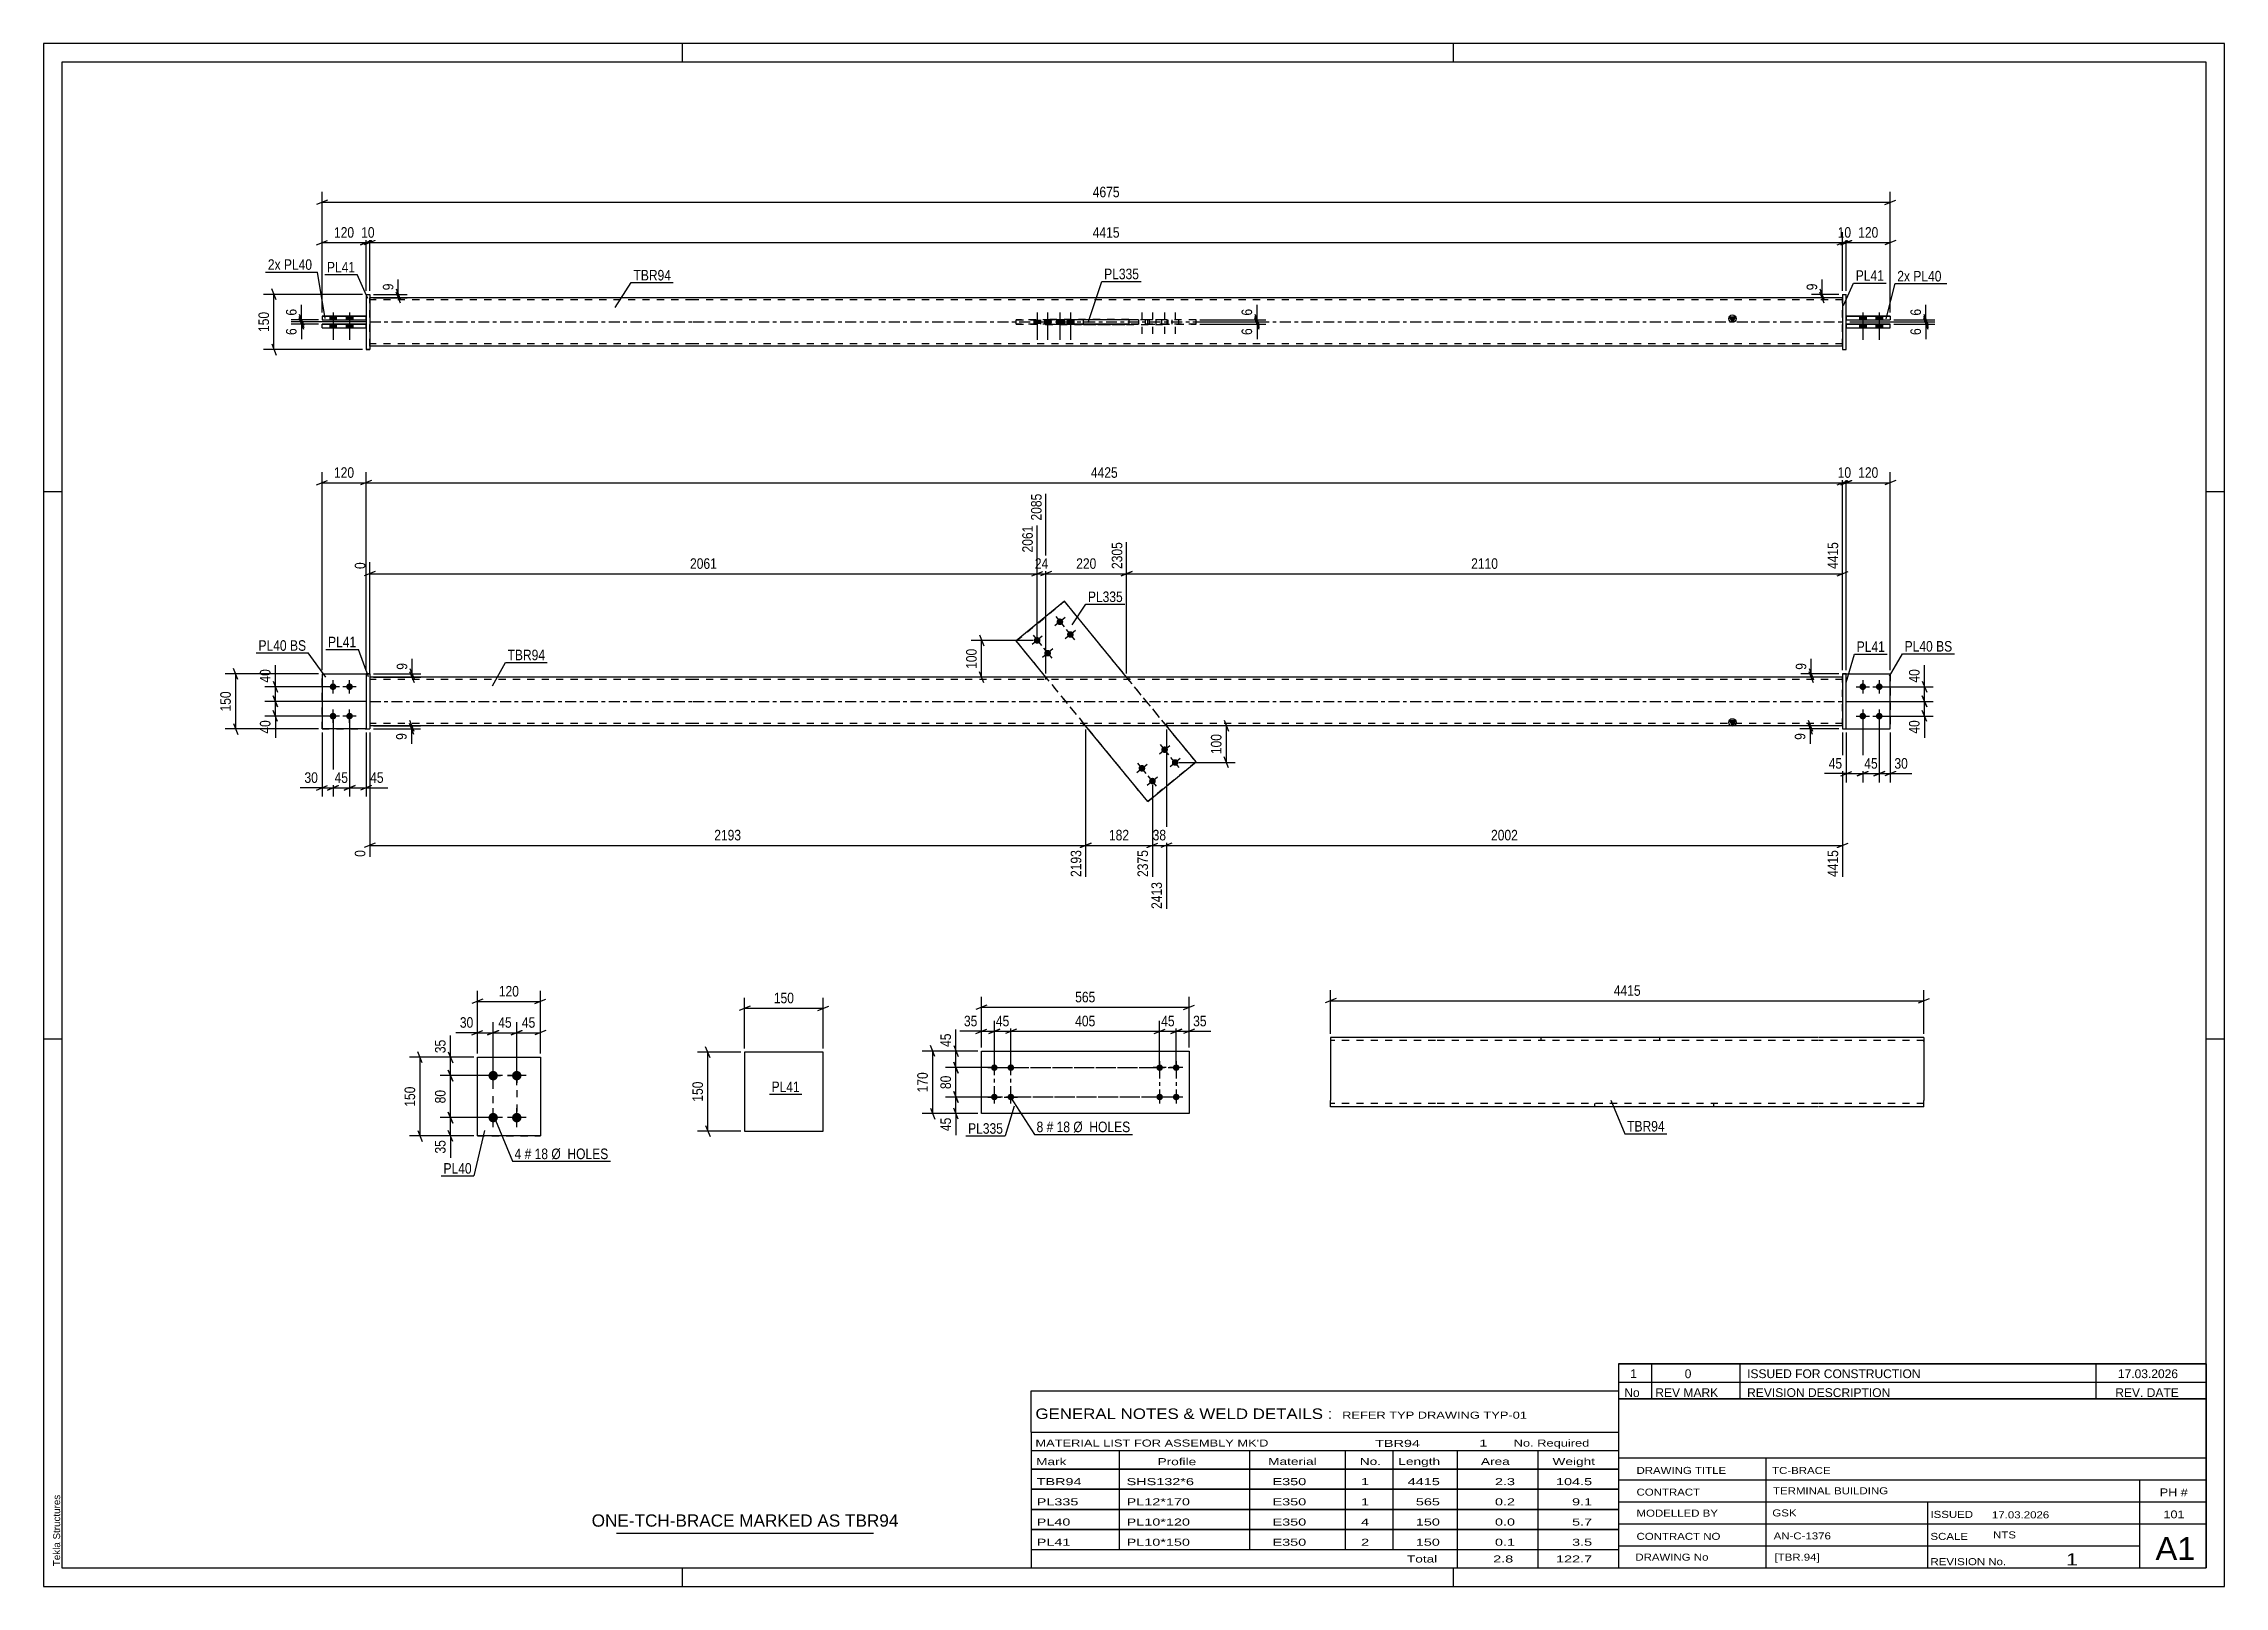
# Model space of a CAD drawing. Header units: millimetres. Extents: x 0 to 594, y 0 to 420.
import ezdxf

# ---------------------------------------------------------------- set-up
doc = ezdxf.new("R2010")
doc.units = ezdxf.units.MM
doc.linetypes.add('DXK_LINE_DOT2', pattern=[3.9198, 1.9599, -1.9599])
doc.linetypes.add('DXK_LINE_DOT3', pattern=[5.9187, 2.979, -0.9799, 0.9799, -0.9799])
doc.styles.add('Arial', font='ARIAL.TTF', dxfattribs={"height": 0.2})
doc.styles.add('Arial Narrow', font='ARIALN.TTF', dxfattribs={"height": 0.2})

# ---------------------------------------------------------------- blocks, each defined once
blk = doc.blocks.new('Unknown-582685765-1127')
at = {"color": 5, "linetype": 'Continuous'}
for p, q in [((594, 420), (0, 420)), ((0, 420), (0, 0)), ((174, 415), (174, 420)), ((384, 415), (384, 420)), ((594, 0), (594, 420)), ((589, 415), (5, 415)), ((5, 415), (5, 5)), ((589, 5), (589, 415)), ((5, 298), (0, 298)), ((594, 298), (589, 298)), ((5, 149), (0, 149)), ((594, 149), (589, 149)), ((0, 0), (594, 0)), ((5, 5), (589, 5)), ((174, 0), (174, 5)), ((384, 0), (384, 5))]:
    blk.add_line(p, q, dxfattribs=at)
at = {"color": 174, "linetype": 'Continuous', "style": 'Arial'}
blk.add_text('Tekla Structures', height=1.9102, rotation=90, dxfattribs=at).set_placement((4.5, 5.5))
blk = doc.blocks.new('Part-582685765-4726 - 4725')
at = {"color": 2, "linetype": 'Continuous'}
for p, q in [((255.46, 145.72), (311.99, 145.72)), ((255.46, 128.72), (255.46, 145.72)), ((311.99, 145.72), (311.99, 128.72)), ((311.99, 128.72), (255.46, 128.72))]:
    blk.add_line(p, q, dxfattribs=at)
blk = doc.blocks.new('Bolt-582685765-4727 - 4725')
at = {"linetype": 'Continuous'}
for points in [[(303.99, 140.32, -1), (303.99, 142.12, -1)], [(308.49, 140.32, -1), (308.49, 142.12, -1)], [(303.99, 132.32, -1), (303.99, 134.12, -1)], [(308.49, 132.32, -1), (308.49, 134.12, -1)]]:
    blk.add_hatch(color=1, dxfattribs=at).paths.add_polyline_path(points)
at = {"color": 1, "linetype": 'Continuous'}
for p, q in [((303.99, 143.02), (303.99, 139.42)), ((308.49, 143.02), (308.49, 139.42)), ((305.79, 141.22), (302.19, 141.22)), ((310.29, 141.22), (306.69, 141.22)), ((305.79, 133.22), (302.19, 133.22)), ((303.99, 135.02), (303.99, 131.42)), ((310.29, 133.22), (306.69, 133.22)), ((308.49, 135.02), (308.49, 131.42))]:
    blk.add_line(p, q, dxfattribs=at)
blk = doc.blocks.new('Bolt-582685765-4728 - 4725')
at = {"linetype": 'Continuous'}
for points in [[(258.96, 142.12, -1), (258.96, 140.32, -1)], [(263.46, 142.12, -1), (263.46, 140.32, -1)], [(258.96, 134.12, -1), (258.96, 132.32, -1)], [(263.46, 134.12, -1), (263.46, 132.32, -1)]]:
    blk.add_hatch(color=1, dxfattribs=at).paths.add_polyline_path(points)
at = {"color": 1, "linetype": 'Continuous'}
for p, q in [((258.96, 139.42), (258.96, 143.02)), ((263.46, 139.42), (263.46, 143.02)), ((257.16, 141.22), (260.76, 141.22)), ((261.66, 141.22), (265.26, 141.22)), ((257.16, 133.22), (260.76, 133.22)), ((258.96, 131.42), (258.96, 135.02)), ((261.66, 133.22), (265.26, 133.22)), ((263.46, 131.42), (263.46, 135.02))]:
    blk.add_line(p, q, dxfattribs=at)
blk = doc.blocks.new('Bolt-582685765-2203 - 2164')
at = {"linetype": 'Continuous'}
for points in [[(122.45, 137.75), (122.18, 137.78), (121.93, 137.86), (121.69, 138), (121.5, 138.18), (121.34, 138.39), (121.23, 138.64), (121.17, 138.9), (121.17, 139.17), (121.23, 139.43), (121.34, 139.68), (121.5, 139.9), (121.69, 140.08), (121.93, 140.21), (122.18, 140.29), (122.45, 140.32), (122.72, 140.29), (122.97, 140.21), (123.21, 140.08), (123.41, 139.9), (123.56, 139.68), (123.67, 139.43), (123.73, 139.17), (123.73, 138.9), (123.67, 138.64), (123.56, 138.39), (123.41, 138.18), (123.21, 138), (122.97, 137.86), (122.72, 137.78)], [(128.88, 137.75), (128.61, 137.78), (128.36, 137.86), (128.12, 138), (127.92, 138.18), (127.77, 138.39), (127.66, 138.64), (127.6, 138.9), (127.6, 139.17), (127.66, 139.43), (127.77, 139.68), (127.92, 139.9), (128.12, 140.08), (128.36, 140.21), (128.61, 140.29), (128.88, 140.32), (129.15, 140.29), (129.4, 140.21), (129.63, 140.08), (129.83, 139.9), (129.99, 139.68), (130.1, 139.43), (130.16, 139.17), (130.16, 138.9), (130.1, 138.64), (129.99, 138.39), (129.83, 138.18), (129.63, 138), (129.4, 137.86), (129.15, 137.78)], [(122.45, 126.32), (122.18, 126.35), (121.93, 126.43), (121.69, 126.57), (121.5, 126.75), (121.34, 126.97), (121.23, 127.21), (121.17, 127.47), (121.17, 127.74), (121.23, 128.01), (121.34, 128.25), (121.5, 128.47), (121.69, 128.65), (121.93, 128.78), (122.18, 128.87), (122.45, 128.89), (122.72, 128.87), (122.97, 128.78), (123.21, 128.65), (123.41, 128.47), (123.56, 128.25), (123.67, 128.01), (123.73, 127.74), (123.73, 127.47), (123.67, 127.21), (123.56, 126.97), (123.41, 126.75), (123.21, 126.57), (122.97, 126.43), (122.72, 126.35)], [(128.88, 126.32), (128.61, 126.35), (128.36, 126.43), (128.12, 126.57), (127.92, 126.75), (127.77, 126.97), (127.66, 127.21), (127.6, 127.47), (127.6, 127.74), (127.66, 128.01), (127.77, 128.25), (127.92, 128.47), (128.12, 128.65), (128.36, 128.78), (128.61, 128.87), (128.88, 128.89), (129.15, 128.87), (129.4, 128.78), (129.63, 128.65), (129.83, 128.47), (129.99, 128.25), (130.1, 128.01), (130.16, 127.74), (130.16, 127.47), (130.1, 127.21), (129.99, 126.97), (129.83, 126.75), (129.63, 126.57), (129.4, 126.43), (129.15, 126.35)]]:
    blk.add_hatch(color=1, dxfattribs=at).paths.add_polyline_path(points)
at = {"color": 1, "linetype": 'Continuous'}
for p, q in [((125.02, 139.04), (119.88, 139.04)), ((122.45, 136.47), (122.45, 141.61)), ((131.45, 139.04), (126.31, 139.04)), ((128.88, 136.47), (128.88, 141.61)), ((125.02, 127.61), (119.88, 127.61)), ((122.45, 125.04), (122.45, 130.18)), ((131.45, 127.61), (126.31, 127.61)), ((128.88, 125.04), (128.88, 130.18))]:
    blk.add_line(p, q, dxfattribs=at)
blk = doc.blocks.new('Part-582685765-2170 - 2164')
at = {"color": 2, "linetype": 'Continuous'}
for p, q in [((118.16, 144.04), (135.31, 144.04)), ((118.16, 122.61), (118.16, 144.04)), ((135.31, 144.04), (135.31, 144.04)), ((135.31, 144.04), (135.31, 122.61)), ((135.31, 122.61), (118.16, 122.61)), ((118.16, 122.61), (118.16, 122.61))]:
    blk.add_line(p, q, dxfattribs=at)
at = {"color": 7, "linetype": 'DXK_LINE_DOT2'}
for p, q in [((118.16, 144.04), (135.31, 144.04)), ((118.16, 122.61), (135.31, 122.61)), ((118.16, 122.61), (118.16, 122.61))]:
    blk.add_line(p, q, dxfattribs=at)
blk = doc.blocks.new('Part-582685765-1703 - 1672')
at = {"color": 2, "linetype": 'Continuous'}
for p, q in [((75.83, 248.42), (87.83, 248.42)), ((75.83, 248.42), (75.83, 233.42)), ((87.83, 233.42), (75.83, 233.42)), ((75.83, 233.42), (75.83, 233.42))]:
    blk.add_line(p, q, dxfattribs=at)
at = {"color": 7, "linetype": 'DXK_LINE_DOT2'}
for p, q in [((75.83, 248.42), (87.83, 248.42)), ((87.83, 248.42), (87.83, 248.42)), ((87.83, 248.42), (87.83, 233.42)), ((75.83, 233.42), (87.83, 233.42))]:
    blk.add_line(p, q, dxfattribs=at)
blk = doc.blocks.new('Part-582685765-1683 - 1672')
at = {"linetype": 'Continuous'}
blk.add_hatch(color=2, dxfattribs=at).paths.add_polyline_path([(460, 234.32), (459.2, 235.72), (460.8, 235.72)])
at = {"color": 2, "linetype": 'Continuous'}
for p, q in [((176.83, 247.52), (88.83, 247.52)), ((401.9, 247.52), (176.93, 247.52)), ((490, 247.52), (402, 247.52)), ((176.83, 234.32), (88.83, 234.32)), ((401.9, 234.32), (176.93, 234.32)), ((490, 234.32), (402, 234.32)), ((460, 234.32), (459.2, 235.72)), ((459.2, 235.72), (460.8, 235.72)), ((460.8, 235.72), (460, 234.32))]:
    blk.add_line(p, q, dxfattribs=at)
at = {"color": 7, "linetype": 'DXK_LINE_DOT2'}
for p, q in [((88.83, 247.52), (88.83, 234.32)), ((176.83, 246.92), (88.83, 246.92)), ((401.9, 246.92), (176.93, 246.92)), ((272.92, 247.52), (272.92, 246.92)), ((295.59, 247.52), (295.59, 246.92)), ((490, 246.92), (402, 246.92)), ((490, 234.32), (490, 247.52)), ((176.83, 234.92), (88.83, 234.92)), ((401.9, 234.92), (176.93, 234.92)), ((283.24, 234.32), (283.24, 234.92)), ((305.91, 234.32), (305.91, 234.92)), ((490, 234.92), (402, 234.92))]:
    blk.add_line(p, q, dxfattribs=at)
at = {"color": 7, "linetype": 'DXK_LINE_DOT3'}
for p, q in [((88.83, 240.92), (176.83, 240.92)), ((176.93, 240.92), (401.9, 240.92)), ((402, 240.92), (490, 240.92))]:
    blk.add_line(p, q, dxfattribs=at)
at = {"color": 2, "linetype": 'Continuous'}
blk.add_circle((460, 235.22), 1, dxfattribs=at)
blk = doc.blocks.new('Part-582685765-1688 - 1672')
at = {"color": 2, "linetype": 'Continuous'}
for p, q in [((491, 248.42), (503, 248.42)), ((503, 248.42), (503, 248.42)), ((503, 233.42), (503, 248.42)), ((491, 233.42), (503, 233.42))]:
    blk.add_line(p, q, dxfattribs=at)
at = {"color": 7, "linetype": 'DXK_LINE_DOT2'}
for p, q in [((491, 248.42), (503, 248.42)), ((491, 233.42), (491, 248.42)), ((503, 248.42), (503, 248.42)), ((491, 233.42), (491, 233.42)), ((491, 233.42), (503, 233.42))]:
    blk.add_line(p, q, dxfattribs=at)
blk = doc.blocks.new('Part-582685765-1693 - 1672')
at = {"color": 7, "linetype": 'DXK_LINE_DOT2'}
for p, q in [((491, 248.42), (503, 248.42)), ((491, 233.42), (491, 248.42)), ((491, 248.42), (503, 248.42)), ((503, 248.42), (503, 248.42)), ((503, 248.42), (503, 233.42)), ((491, 233.42), (491, 233.42)), ((491, 233.42), (503, 233.42)), ((491, 233.42), (503, 233.42))]:
    blk.add_line(p, q, dxfattribs=at)
blk = doc.blocks.new('Part-582685765-1698 - 1672')
at = {"color": 2, "linetype": 'Continuous'}
for p, q in [((491, 248.42), (490, 248.42)), ((490, 248.42), (490, 233.42)), ((490, 248.42), (491, 248.42)), ((491, 233.42), (491, 248.42)), ((490, 233.42), (491, 233.42))]:
    blk.add_line(p, q, dxfattribs=at)
at = {"color": 7, "linetype": 'DXK_LINE_DOT2'}
for p, q in [((490, 248.42), (490, 248.42)), ((490, 248.42), (490, 248.42)), ((491, 248.42), (491, 248.42)), ((491, 248.42), (491, 248.42)), ((490, 233.42), (491, 233.42))]:
    blk.add_line(p, q, dxfattribs=at)
blk = doc.blocks.new('Part-582685765-1708 - 1672')
at = {"color": 7, "linetype": 'DXK_LINE_DOT2'}
for p, q in [((75.83, 248.42), (87.83, 248.42)), ((75.83, 248.42), (87.83, 248.42)), ((75.83, 233.42), (75.83, 248.42)), ((87.83, 248.42), (87.83, 248.42)), ((87.83, 248.42), (87.83, 233.42)), ((75.83, 233.42), (87.83, 233.42)), ((87.83, 233.42), (75.83, 233.42)), ((75.83, 233.42), (75.83, 233.42))]:
    blk.add_line(p, q, dxfattribs=at)
blk = doc.blocks.new('Part-582685765-1713 - 1672')
at = {"color": 2, "linetype": 'Continuous'}
for p, q in [((87.83, 248.42), (88.83, 248.42)), ((88.83, 248.42), (87.83, 248.42)), ((87.83, 248.42), (87.83, 233.42)), ((88.83, 248.42), (88.83, 233.42)), ((87.83, 233.42), (88.83, 233.42))]:
    blk.add_line(p, q, dxfattribs=at)
at = {"color": 7, "linetype": 'DXK_LINE_DOT2'}
for p, q in [((87.83, 248.42), (87.83, 248.42)), ((87.83, 248.42), (87.83, 248.42)), ((88.83, 248.42), (88.83, 248.42)), ((87.83, 233.42), (88.83, 233.42))]:
    blk.add_line(p, q, dxfattribs=at)
blk = doc.blocks.new('Part-582685765-1718 - 1672')
at = {"color": 2, "linetype": 'Continuous'}
for p, q in [((278.08, 268.17), (264.93, 257.39)), ((278.08, 268.17), (278.08, 268.17)), ((295, 247.52), (278.08, 268.17)), ((273.02, 247.52), (264.93, 257.39)), ((264.93, 257.39), (264.93, 257.39)), ((300.75, 213.67), (283.83, 234.32)), ((313.9, 224.44), (305.81, 234.32)), ((300.75, 213.67), (313.9, 224.44)), ((313.9, 224.44), (313.9, 224.44)), ((300.75, 213.67), (300.75, 213.67))]:
    blk.add_line(p, q, dxfattribs=at)
at = {"color": 7, "linetype": 'DXK_LINE_DOT2'}
for p, q in [((264.93, 257.39), (278.08, 268.17)), ((313.9, 224.44), (278.08, 268.17)), ((300.75, 213.67), (264.93, 257.39)), ((283.83, 234.32), (273.02, 247.52)), ((305.81, 234.32), (295, 247.52)), ((313.9, 224.44), (300.75, 213.67))]:
    blk.add_line(p, q, dxfattribs=at)
blk = doc.blocks.new('Bolt-582685765-1719 - 1672')
at = {"linetype": 'Continuous'}
for points in [[(495.5, 245.82), (495.69, 245.8), (495.87, 245.74), (496.03, 245.65), (496.17, 245.52), (496.28, 245.37), (496.36, 245.2), (496.39, 245.01), (496.39, 244.82), (496.36, 244.64), (496.28, 244.47), (496.17, 244.32), (496.03, 244.19), (495.87, 244.1), (495.69, 244.04), (495.5, 244.02), (495.31, 244.04), (495.13, 244.1), (494.97, 244.19), (494.83, 244.32), (494.72, 244.47), (494.64, 244.64), (494.6, 244.82), (494.6, 245.01), (494.64, 245.2), (494.72, 245.37), (494.83, 245.52), (494.97, 245.65), (495.13, 245.74), (495.31, 245.8)], [(500, 245.82), (500.19, 245.8), (500.37, 245.74), (500.53, 245.65), (500.67, 245.52), (500.78, 245.37), (500.86, 245.2), (500.89, 245.01), (500.89, 244.82), (500.86, 244.64), (500.78, 244.47), (500.67, 244.32), (500.53, 244.19), (500.37, 244.1), (500.19, 244.04), (500, 244.02), (499.81, 244.04), (499.63, 244.1), (499.47, 244.19), (499.33, 244.32), (499.22, 244.47), (499.14, 244.64), (499.1, 244.82), (499.1, 245.01), (499.14, 245.2), (499.22, 245.37), (499.33, 245.52), (499.47, 245.65), (499.63, 245.74), (499.81, 245.8)], [(495.5, 237.82), (495.69, 237.8), (495.87, 237.74), (496.03, 237.65), (496.17, 237.52), (496.28, 237.37), (496.36, 237.2), (496.39, 237.01), (496.39, 236.82), (496.36, 236.64), (496.28, 236.47), (496.17, 236.32), (496.03, 236.19), (495.87, 236.1), (495.69, 236.04), (495.5, 236.02), (495.31, 236.04), (495.13, 236.1), (494.97, 236.19), (494.83, 236.32), (494.72, 236.47), (494.64, 236.64), (494.6, 236.82), (494.6, 237.01), (494.64, 237.2), (494.72, 237.37), (494.83, 237.52), (494.97, 237.65), (495.13, 237.74), (495.31, 237.8)], [(500, 237.82), (500.19, 237.8), (500.37, 237.74), (500.53, 237.65), (500.67, 237.52), (500.78, 237.37), (500.86, 237.2), (500.89, 237.01), (500.89, 236.82), (500.86, 236.64), (500.78, 236.47), (500.67, 236.32), (500.53, 236.19), (500.37, 236.1), (500.19, 236.04), (500, 236.02), (499.81, 236.04), (499.63, 236.1), (499.47, 236.19), (499.33, 236.32), (499.22, 236.47), (499.14, 236.64), (499.1, 236.82), (499.1, 237.01), (499.14, 237.2), (499.22, 237.37), (499.33, 237.52), (499.47, 237.65), (499.63, 237.74), (499.81, 237.8)]]:
    blk.add_hatch(color=1, dxfattribs=at).paths.add_polyline_path(points)
at = {"color": 1, "linetype": 'Continuous'}
for p, q in [((493.7, 244.92), (497.3, 244.92)), ((495.5, 246.72), (495.5, 243.12)), ((498.2, 244.92), (501.8, 244.92)), ((500, 246.72), (500, 243.12)), ((495.5, 238.72), (495.5, 235.12)), ((500, 238.72), (500, 235.12)), ((493.7, 236.92), (497.3, 236.92)), ((498.2, 236.92), (501.8, 236.92))]:
    blk.add_line(p, q, dxfattribs=at)
blk = doc.blocks.new('Bolt-582685765-1720 - 1672')
at = {"linetype": 'Continuous'}
for points in [[(78.83, 245.82), (79.02, 245.8), (79.2, 245.74), (79.36, 245.65), (79.5, 245.52), (79.61, 245.37), (79.68, 245.2), (79.72, 245.01), (79.72, 244.82), (79.68, 244.64), (79.61, 244.47), (79.5, 244.32), (79.36, 244.19), (79.2, 244.1), (79.02, 244.04), (78.83, 244.02), (78.64, 244.04), (78.46, 244.1), (78.3, 244.19), (78.16, 244.32), (78.05, 244.47), (77.97, 244.64), (77.93, 244.82), (77.93, 245.01), (77.97, 245.2), (78.05, 245.37), (78.16, 245.52), (78.3, 245.65), (78.46, 245.74), (78.64, 245.8)], [(83.33, 245.82), (83.52, 245.8), (83.7, 245.74), (83.86, 245.65), (84, 245.52), (84.11, 245.37), (84.18, 245.2), (84.22, 245.01), (84.22, 244.82), (84.18, 244.64), (84.11, 244.47), (84, 244.32), (83.86, 244.19), (83.7, 244.1), (83.52, 244.04), (83.33, 244.02), (83.14, 244.04), (82.96, 244.1), (82.8, 244.19), (82.66, 244.32), (82.55, 244.47), (82.47, 244.64), (82.43, 244.82), (82.43, 245.01), (82.47, 245.2), (82.55, 245.37), (82.66, 245.52), (82.8, 245.65), (82.96, 245.74), (83.14, 245.8)], [(78.83, 237.82), (79.02, 237.8), (79.2, 237.74), (79.36, 237.65), (79.5, 237.52), (79.61, 237.37), (79.68, 237.2), (79.72, 237.01), (79.72, 236.82), (79.68, 236.64), (79.61, 236.47), (79.5, 236.32), (79.36, 236.19), (79.2, 236.1), (79.02, 236.04), (78.83, 236.02), (78.64, 236.04), (78.46, 236.1), (78.3, 236.19), (78.16, 236.32), (78.05, 236.47), (77.97, 236.64), (77.93, 236.82), (77.93, 237.01), (77.97, 237.2), (78.05, 237.37), (78.16, 237.52), (78.3, 237.65), (78.46, 237.74), (78.64, 237.8)], [(83.33, 237.82), (83.52, 237.8), (83.7, 237.74), (83.86, 237.65), (84, 237.52), (84.11, 237.37), (84.18, 237.2), (84.22, 237.01), (84.22, 236.82), (84.18, 236.64), (84.11, 236.47), (84, 236.32), (83.86, 236.19), (83.7, 236.1), (83.52, 236.04), (83.33, 236.02), (83.14, 236.04), (82.96, 236.1), (82.8, 236.19), (82.66, 236.32), (82.55, 236.47), (82.47, 236.64), (82.43, 236.82), (82.43, 237.01), (82.47, 237.2), (82.55, 237.37), (82.66, 237.52), (82.8, 237.65), (82.96, 237.74), (83.14, 237.8)]]:
    blk.add_hatch(color=1, dxfattribs=at).paths.add_polyline_path(points)
at = {"color": 1, "linetype": 'Continuous'}
for p, q in [((80.63, 244.92), (77.03, 244.92)), ((78.83, 243.12), (78.83, 246.72)), ((85.13, 244.92), (81.53, 244.92)), ((83.33, 243.12), (83.33, 246.72)), ((78.83, 235.12), (78.83, 238.72)), ((83.33, 235.12), (83.33, 238.72)), ((80.63, 236.92), (77.03, 236.92)), ((85.13, 236.92), (81.53, 236.92))]:
    blk.add_line(p, q, dxfattribs=at)
blk = doc.blocks.new('Bolt-582685765-1721 - 1672')
at = {"linetype": 'Continuous'}
for points in [[(276.82, 263.51), (277, 263.49), (277.18, 263.43), (277.35, 263.33), (277.49, 263.21), (277.6, 263.06), (277.67, 262.88), (277.71, 262.7), (277.71, 262.51), (277.67, 262.33), (277.6, 262.16), (277.49, 262), (277.35, 261.88), (277.18, 261.78), (277, 261.73), (276.82, 261.71), (276.63, 261.73), (276.45, 261.78), (276.29, 261.88), (276.15, 262), (276.04, 262.16), (275.96, 262.33), (275.92, 262.51), (275.92, 262.7), (275.96, 262.88), (276.04, 263.06), (276.15, 263.21), (276.29, 263.33), (276.45, 263.43), (276.63, 263.49)], [(270.63, 258.44), (270.82, 258.42), (270.99, 258.36), (271.16, 258.26), (271.3, 258.14), (271.41, 257.99), (271.48, 257.81), (271.52, 257.63), (271.52, 257.44), (271.48, 257.26), (271.41, 257.09), (271.3, 256.93), (271.16, 256.81), (270.99, 256.71), (270.82, 256.66), (270.63, 256.64), (270.44, 256.66), (270.26, 256.71), (270.1, 256.81), (269.96, 256.93), (269.85, 257.09), (269.77, 257.26), (269.73, 257.44), (269.73, 257.63), (269.77, 257.81), (269.85, 257.99), (269.96, 258.14), (270.1, 258.26), (270.26, 258.36), (270.44, 258.42)], [(279.67, 260.03), (279.86, 260.01), (280.03, 259.95), (280.2, 259.85), (280.34, 259.73), (280.45, 259.58), (280.52, 259.4), (280.56, 259.22), (280.56, 259.03), (280.52, 258.85), (280.45, 258.68), (280.34, 258.52), (280.2, 258.4), (280.03, 258.3), (279.86, 258.25), (279.67, 258.23), (279.48, 258.25), (279.3, 258.3), (279.14, 258.4), (279, 258.52), (278.89, 258.68), (278.81, 258.85), (278.77, 259.03), (278.77, 259.22), (278.81, 259.4), (278.89, 259.58), (279, 259.73), (279.14, 259.85), (279.3, 259.95), (279.48, 260.01)], [(273.48, 254.96), (273.67, 254.94), (273.85, 254.88), (274.01, 254.78), (274.15, 254.66), (274.26, 254.51), (274.34, 254.33), (274.37, 254.15), (274.37, 253.96), (274.34, 253.78), (274.26, 253.61), (274.15, 253.45), (274.01, 253.33), (273.85, 253.23), (273.67, 253.18), (273.48, 253.16), (273.29, 253.18), (273.11, 253.23), (272.95, 253.33), (272.81, 253.45), (272.7, 253.61), (272.62, 253.78), (272.58, 253.96), (272.58, 254.15), (272.62, 254.33), (272.7, 254.51), (272.81, 254.66), (272.95, 254.78), (273.11, 254.88), (273.29, 254.94)]]:
    blk.add_hatch(color=1, dxfattribs=at).paths.add_polyline_path(points)
at = {"color": 1, "linetype": 'Continuous'}
for p, q in [((278.21, 263.75), (275.42, 261.47)), ((275.68, 264), (277.96, 261.21)), ((272.02, 258.68), (269.24, 256.4)), ((269.49, 258.93), (271.77, 256.14)), ((272.34, 255.45), (274.62, 252.66)), ((281.06, 260.27), (278.28, 257.98)), ((278.53, 260.52), (280.81, 257.73)), ((274.87, 255.2), (272.09, 252.92))]:
    blk.add_line(p, q, dxfattribs=at)
blk = doc.blocks.new('Bolt-582685765-1722 - 1672')
at = {"linetype": 'Continuous'}
for points in [[(305.35, 228.68), (305.54, 228.66), (305.71, 228.6), (305.88, 228.51), (306.02, 228.38), (306.13, 228.23), (306.2, 228.06), (306.24, 227.87), (306.24, 227.68), (306.2, 227.5), (306.13, 227.33), (306.02, 227.18), (305.88, 227.05), (305.71, 226.96), (305.54, 226.9), (305.35, 226.88), (305.16, 226.9), (304.98, 226.96), (304.82, 227.05), (304.68, 227.18), (304.57, 227.33), (304.49, 227.5), (304.45, 227.68), (304.45, 227.87), (304.49, 228.06), (304.57, 228.23), (304.68, 228.38), (304.82, 228.51), (304.98, 228.6), (305.16, 228.66)], [(299.16, 223.61), (299.35, 223.59), (299.53, 223.53), (299.69, 223.44), (299.83, 223.31), (299.94, 223.16), (300.02, 222.99), (300.06, 222.8), (300.06, 222.62), (300.02, 222.43), (299.94, 222.26), (299.83, 222.11), (299.69, 221.98), (299.53, 221.89), (299.35, 221.83), (299.16, 221.81), (298.97, 221.83), (298.79, 221.89), (298.63, 221.98), (298.49, 222.11), (298.38, 222.26), (298.3, 222.43), (298.26, 222.62), (298.26, 222.8), (298.3, 222.99), (298.38, 223.16), (298.49, 223.31), (298.63, 223.44), (298.79, 223.53), (298.97, 223.59)], [(302.01, 220.13), (302.2, 220.11), (302.38, 220.05), (302.54, 219.96), (302.68, 219.83), (302.79, 219.68), (302.87, 219.51), (302.91, 219.32), (302.91, 219.13), (302.87, 218.95), (302.79, 218.78), (302.68, 218.63), (302.54, 218.5), (302.38, 218.41), (302.2, 218.35), (302.01, 218.33), (301.82, 218.35), (301.65, 218.41), (301.48, 218.5), (301.34, 218.63), (301.23, 218.78), (301.16, 218.95), (301.12, 219.13), (301.12, 219.32), (301.16, 219.51), (301.23, 219.68), (301.34, 219.83), (301.48, 219.96), (301.65, 220.05), (301.82, 220.11)], [(308.2, 225.2), (308.39, 225.18), (308.57, 225.12), (308.73, 225.03), (308.87, 224.9), (308.98, 224.75), (309.06, 224.58), (309.1, 224.39), (309.1, 224.2), (309.06, 224.02), (308.98, 223.85), (308.87, 223.7), (308.73, 223.57), (308.57, 223.48), (308.39, 223.42), (308.2, 223.4), (308.01, 223.42), (307.83, 223.48), (307.67, 223.57), (307.53, 223.7), (307.42, 223.85), (307.34, 224.02), (307.31, 224.2), (307.31, 224.39), (307.34, 224.58), (307.42, 224.75), (307.53, 224.9), (307.67, 225.03), (307.83, 225.12), (308.01, 225.18)]]:
    blk.add_hatch(color=1, dxfattribs=at).paths.add_polyline_path(points)
at = {"color": 1, "linetype": 'Continuous'}
for p, q in [((303.96, 226.64), (306.74, 228.92)), ((306.49, 226.39), (304.21, 229.17)), ((297.77, 221.57), (300.55, 223.85)), ((300.3, 221.32), (298.02, 224.1)), ((300.62, 218.09), (303.4, 220.37)), ((303.15, 217.84), (300.87, 220.62)), ((306.81, 223.16), (309.59, 225.44)), ((309.34, 222.91), (307.06, 225.69))]:
    blk.add_line(p, q, dxfattribs=at)
blk = doc.blocks.new('Bolt-582685765-1367 - 1364')
at = {"linetype": 'Continuous'}
for points in [[(496.4, 345.83), (494.6, 345.83), (494.6, 344.83), (496.4, 344.83)], [(496.4, 345.83), (494.6, 345.83), (494.6, 344.83), (496.4, 344.83)], [(500.9, 345.83), (499.1, 345.83), (499.1, 344.83), (500.9, 344.83)], [(500.9, 345.83), (499.1, 345.83), (499.1, 344.83), (500.9, 344.83)], [(496.4, 343.63), (494.6, 343.63), (494.6, 342.63), (496.4, 342.63)], [(496.4, 343.63), (494.6, 343.63), (494.6, 342.63), (496.4, 342.63)], [(500.9, 343.63), (499.1, 343.63), (499.1, 342.63), (500.9, 342.63)], [(500.9, 343.63), (499.1, 343.63), (499.1, 342.63), (500.9, 342.63)]]:
    blk.add_hatch(color=1, dxfattribs=at).paths.add_polyline_path(points)
at = {"color": 1, "linetype": 'Continuous'}
for p, q in [((494.6, 345.83), (494.6, 344.83)), ((494.6, 345.83), (494.6, 344.83)), ((495.5, 346.83), (495.5, 339.33)), ((495.5, 346.83), (495.5, 339.33)), ((496.4, 345.83), (496.4, 344.83)), ((496.4, 345.83), (496.4, 344.83)), ((499.1, 345.83), (499.1, 344.83)), ((499.1, 345.83), (499.1, 344.83)), ((500, 346.83), (500, 339.33)), ((500, 346.83), (500, 339.33)), ((500.9, 345.83), (500.9, 344.83)), ((500.9, 345.83), (500.9, 344.83)), ((494.6, 343.63), (494.6, 342.63)), ((494.6, 343.63), (494.6, 342.63)), ((496.4, 343.63), (496.4, 342.63)), ((496.4, 343.63), (496.4, 342.63)), ((499.1, 343.63), (499.1, 342.63)), ((499.1, 343.63), (499.1, 342.63)), ((500.9, 343.63), (500.9, 342.63)), ((500.9, 343.63), (500.9, 342.63))]:
    blk.add_line(p, q, dxfattribs=at)
blk = doc.blocks.new('Bolt-582685765-1368 - 1364')
at = {"linetype": 'Continuous'}
for points in [[(77.93, 344.83), (79.73, 344.83), (79.73, 345.83), (77.93, 345.83)], [(77.93, 344.83), (79.73, 344.83), (79.73, 345.83), (77.93, 345.83)], [(82.43, 344.83), (84.23, 344.83), (84.23, 345.83), (82.43, 345.83)], [(82.43, 344.83), (84.23, 344.83), (84.23, 345.83), (82.43, 345.83)], [(77.93, 342.63), (79.73, 342.63), (79.73, 343.63), (77.93, 343.63)], [(77.93, 342.63), (79.73, 342.63), (79.73, 343.63), (77.93, 343.63)], [(82.43, 342.63), (84.23, 342.63), (84.23, 343.63), (82.43, 343.63)], [(82.43, 342.63), (84.23, 342.63), (84.23, 343.63), (82.43, 343.63)]]:
    blk.add_hatch(color=1, dxfattribs=at).paths.add_polyline_path(points)
at = {"color": 1, "linetype": 'Continuous'}
for p, q in [((77.93, 345.83), (77.93, 344.83)), ((77.93, 345.83), (77.93, 344.83)), ((78.83, 346.83), (78.83, 339.33)), ((78.83, 346.83), (78.83, 339.33)), ((79.73, 345.83), (79.73, 344.83)), ((79.73, 345.83), (79.73, 344.83)), ((82.43, 345.83), (82.43, 344.83)), ((82.43, 345.83), (82.43, 344.83)), ((83.33, 346.83), (83.33, 339.33)), ((83.33, 346.83), (83.33, 339.33)), ((84.23, 345.83), (84.23, 344.83)), ((84.23, 345.83), (84.23, 344.83)), ((77.93, 343.63), (77.93, 342.63)), ((77.93, 343.63), (77.93, 342.63)), ((79.73, 343.63), (79.73, 342.63)), ((79.73, 343.63), (79.73, 342.63)), ((82.43, 343.63), (82.43, 342.63)), ((82.43, 343.63), (82.43, 342.63)), ((84.23, 343.63), (84.23, 342.63)), ((84.23, 343.63), (84.23, 342.63))]:
    blk.add_line(p, q, dxfattribs=at)
blk = doc.blocks.new('Part-582685765-1402 - 1364')
at = {"linetype": 'Continuous'}
blk.add_hatch(color=2, dxfattribs=at).paths.add_polyline_path([(460, 344.23), (459.2, 345.63), (460.8, 345.63)])
at = {"color": 2, "linetype": 'Continuous'}
for p, q in [((176.83, 350.83), (88.83, 350.83)), ((401.9, 350.83), (176.93, 350.83)), ((490, 350.83), (402, 350.83)), ((272.92, 344.93), (295.59, 344.93)), ((272.92, 344.93), (272.92, 344.83)), ((283.24, 344.93), (283.24, 344.83)), ((295.59, 344.93), (295.59, 343.53)), ((460, 344.23), (459.2, 345.63)), ((459.2, 345.63), (460.8, 345.63)), ((460.8, 345.63), (460, 344.23)), ((272.92, 343.63), (272.92, 343.53)), ((272.92, 343.53), (272.92, 343.53)), ((295.59, 343.53), (272.92, 343.53)), ((283.24, 343.53), (283.24, 343.63)), ((176.83, 337.63), (88.83, 337.63)), ((401.9, 337.63), (176.93, 337.63)), ((490, 337.63), (402, 337.63))]:
    blk.add_line(p, q, dxfattribs=at)
at = {"color": 7, "linetype": 'DXK_LINE_DOT2'}
for p, q in [((88.83, 337.63), (88.83, 350.83)), ((490, 337.63), (490, 350.83)), ((176.83, 350.23), (88.83, 350.23)), ((401.9, 350.23), (176.93, 350.23)), ((295.59, 344.93), (272.92, 344.93)), ((272.92, 343.53), (272.92, 344.83)), ((283.24, 344.93), (283.24, 344.93)), ((283.24, 344.93), (283.24, 344.93)), ((283.24, 344.93), (305.91, 344.93)), ((283.24, 344.93), (305.91, 344.93)), ((283.24, 343.53), (283.24, 344.83)), ((305.91, 344.93), (305.91, 343.53)), ((490, 350.23), (402, 350.23)), ((272.92, 343.53), (295.59, 343.53)), ((305.91, 343.53), (283.24, 343.53)), ((283.24, 343.53), (283.24, 343.53)), ((283.24, 343.53), (305.91, 343.53)), ((176.83, 338.23), (88.83, 338.23)), ((401.9, 338.23), (176.93, 338.23)), ((490, 338.23), (402, 338.23))]:
    blk.add_line(p, q, dxfattribs=at)
at = {"color": 7, "linetype": 'DXK_LINE_DOT3'}
for p, q in [((88.83, 344.23), (176.83, 344.23)), ((176.93, 344.23), (401.9, 344.23)), ((402, 344.23), (490, 344.23))]:
    blk.add_line(p, q, dxfattribs=at)
at = {"color": 2, "linetype": 'Continuous'}
blk.add_circle((460, 345.13), 1, dxfattribs=at)
blk = doc.blocks.new('Bolt-582685765-1370 - 1364')
at = {"color": 1, "linetype": 'DXK_LINE_DOT2'}
for p, q in [((298.26, 344.83), (298.26, 343.63)), ((299.16, 346.83), (299.16, 339.33)), ((300.06, 344.83), (300.06, 343.63)), ((301.11, 344.83), (301.11, 343.63)), ((302.01, 346.83), (302.01, 339.33)), ((302.91, 344.83), (302.91, 343.63)), ((304.45, 344.83), (304.45, 343.63)), ((305.35, 346.83), (305.35, 339.33)), ((306.25, 344.83), (306.25, 343.63)), ((307.3, 344.83), (307.3, 343.63)), ((308.2, 346.83), (308.2, 339.33)), ((309.1, 344.83), (309.1, 343.63))]:
    blk.add_line(p, q, dxfattribs=at)
blk = doc.blocks.new('Bolt-582685765-1371 - 1364')
at = {"linetype": 'Continuous'}
for points in [[(271.53, 344.83), (269.73, 344.83), (269.73, 343.63), (271.53, 343.63)], [(274.38, 344.83), (272.58, 344.83), (272.58, 343.63), (274.38, 343.63)], [(277.72, 344.83), (275.92, 344.83), (275.92, 343.63), (277.72, 343.63)], [(280.57, 344.83), (278.77, 344.83), (278.77, 343.63), (280.57, 343.63)]]:
    blk.add_hatch(color=1, dxfattribs=at).paths.add_polyline_path(points)
at = {"color": 1, "linetype": 'Continuous'}
for p, q in [((269.73, 344.83), (269.73, 343.63)), ((270.63, 346.83), (270.63, 339.33)), ((271.53, 344.83), (271.53, 343.63)), ((272.58, 344.83), (272.58, 343.63)), ((273.48, 346.83), (273.48, 339.33)), ((274.38, 344.83), (274.38, 343.63)), ((275.92, 344.83), (275.92, 343.63)), ((276.82, 346.83), (276.82, 339.33)), ((277.72, 344.83), (277.72, 343.63)), ((278.77, 344.83), (278.77, 343.63)), ((279.67, 346.83), (279.67, 339.33)), ((280.57, 344.83), (280.57, 343.63))]:
    blk.add_line(p, q, dxfattribs=at)
blk = doc.blocks.new('Part-582685765-1417 - 1364')
at = {"color": 2, "linetype": 'Continuous'}
for p, q in [((503, 343.63), (491, 343.63)), ((491, 343.63), (491, 342.63)), ((491, 343.63), (503, 343.63)), ((491, 342.63), (503, 342.63)), ((503, 342.63), (503, 343.63))]:
    blk.add_line(p, q, dxfattribs=at)
at = {"color": 7, "linetype": 'DXK_LINE_DOT2'}
for p, q in [((491, 343.63), (491, 343.63)), ((491, 343.63), (491, 343.63)), ((491, 342.63), (503, 342.63)), ((503, 343.63), (503, 343.63)), ((503, 343.63), (503, 343.63))]:
    blk.add_line(p, q, dxfattribs=at)
blk = doc.blocks.new('Part-582685765-1422 - 1364')
at = {"color": 2, "linetype": 'Continuous'}
for p, q in [((503, 345.83), (491, 345.83)), ((491, 345.83), (503, 345.83)), ((491, 345.83), (491, 344.83)), ((491, 344.83), (503, 344.83)), ((503, 345.83), (503, 344.83))]:
    blk.add_line(p, q, dxfattribs=at)
at = {"color": 7, "linetype": 'DXK_LINE_DOT2'}
for p, q in [((491, 345.83), (491, 345.83)), ((491, 345.83), (491, 345.83)), ((491, 344.83), (503, 344.83)), ((503, 345.83), (503, 345.83)), ((503, 345.83), (503, 345.83))]:
    blk.add_line(p, q, dxfattribs=at)
blk = doc.blocks.new('Part-582685765-1437 - 1364')
at = {"color": 2, "linetype": 'Continuous'}
for p, q in [((490, 351.73), (490, 336.73)), ((490, 351.73), (491, 351.73)), ((490, 351.73), (491, 351.73)), ((491, 336.73), (491, 351.73)), ((490, 336.73), (491, 336.73))]:
    blk.add_line(p, q, dxfattribs=at)
at = {"color": 7, "linetype": 'DXK_LINE_DOT2'}
for p, q in [((490, 351.73), (490, 351.73)), ((490, 351.73), (490, 351.73)), ((491, 351.73), (491, 351.73)), ((490, 336.73), (491, 336.73)), ((491, 336.73), (491, 336.73))]:
    blk.add_line(p, q, dxfattribs=at)
blk = doc.blocks.new('Part-582685765-1442 - 1364')
at = {"color": 2, "linetype": 'Continuous'}
for p, q in [((75.83, 343.63), (87.83, 343.63)), ((87.83, 343.63), (75.83, 343.63)), ((75.83, 342.63), (75.83, 343.63)), ((75.83, 342.63), (87.83, 342.63)), ((87.83, 342.63), (87.83, 343.63))]:
    blk.add_line(p, q, dxfattribs=at)
at = {"color": 7, "linetype": 'DXK_LINE_DOT2'}
for p, q in [((75.83, 343.63), (75.83, 343.63)), ((75.83, 343.63), (75.83, 343.63)), ((75.83, 342.63), (87.83, 342.63)), ((87.83, 343.63), (87.83, 343.63)), ((87.83, 343.63), (87.83, 343.63))]:
    blk.add_line(p, q, dxfattribs=at)
blk = doc.blocks.new('Part-582685765-1447 - 1364')
at = {"color": 2, "linetype": 'Continuous'}
for p, q in [((75.83, 345.83), (87.83, 345.83)), ((87.83, 345.83), (75.83, 345.83)), ((75.83, 345.83), (75.83, 344.83)), ((75.83, 344.83), (87.83, 344.83)), ((87.83, 344.83), (87.83, 345.83))]:
    blk.add_line(p, q, dxfattribs=at)
at = {"color": 7, "linetype": 'DXK_LINE_DOT2'}
for p, q in [((75.83, 345.83), (75.83, 345.83)), ((75.83, 345.83), (75.83, 345.83)), ((75.83, 344.83), (87.83, 344.83)), ((87.83, 345.83), (87.83, 345.83)), ((87.83, 345.83), (87.83, 345.83))]:
    blk.add_line(p, q, dxfattribs=at)
blk = doc.blocks.new('Part-582685765-1452 - 1364')
at = {"color": 2, "linetype": 'Continuous'}
for p, q in [((87.83, 351.73), (88.83, 351.73)), ((87.83, 351.73), (88.83, 351.73)), ((87.83, 351.73), (87.83, 336.73)), ((88.83, 351.73), (88.83, 336.73)), ((88.83, 336.73), (87.83, 336.73))]:
    blk.add_line(p, q, dxfattribs=at)
at = {"color": 7, "linetype": 'DXK_LINE_DOT2'}
for p, q in [((87.83, 351.73), (87.83, 351.73)), ((87.83, 351.73), (87.83, 351.73)), ((88.83, 351.73), (88.83, 351.73)), ((88.83, 351.73), (88.83, 351.73)), ((87.83, 336.73), (88.83, 336.73)), ((87.83, 336.73), (87.83, 336.73))]:
    blk.add_line(p, q, dxfattribs=at)
blk = doc.blocks.new('Part-582685765-1467 - 1364')
at = {"color": 2, "linetype": 'Continuous'}
for p, q in [((264.93, 343.63), (264.93, 344.83)), ((278.08, 343.63), (278.08, 344.83)), ((295.59, 344.83), (278.08, 344.83)), ((295.59, 344.83), (278.08, 344.83)), ((295.59, 343.63), (278.08, 343.63))]:
    blk.add_line(p, q, dxfattribs=at)
at = {"color": 7, "linetype": 'DXK_LINE_DOT2'}
for p, q in [((278.08, 344.83), (264.93, 344.83)), ((264.93, 344.83), (278.08, 344.83)), ((313.9, 344.83), (295.59, 344.83)), ((300.75, 344.83), (295.59, 344.83)), ((300.75, 343.63), (300.75, 344.83)), ((313.9, 344.83), (300.75, 344.83)), ((313.9, 343.63), (313.9, 344.83)), ((264.93, 343.63), (300.75, 343.63)), ((278.08, 343.63), (264.93, 343.63)), ((313.9, 343.63), (295.59, 343.63)), ((300.75, 343.63), (313.9, 343.63))]:
    blk.add_line(p, q, dxfattribs=at)
blk = doc.blocks.new('Part-582685765-2411 - 2407')
at = {"color": 2, "linetype": 'Continuous'}
for p, q in [((212.36, 145.4), (190.93, 145.4)), ((190.93, 145.4), (190.93, 123.97)), ((212.36, 123.97), (212.36, 145.4)), ((190.93, 123.97), (212.36, 123.97))]:
    blk.add_line(p, q, dxfattribs=at)
blk = doc.blocks.new('Part-582685765-2589 - 2582')
at = {"color": 2, "linetype": 'Continuous'}
for p, q in [((379.12, 149.43), (350.55, 149.43)), ((350.55, 149.43), (350.55, 132.29)), ((483.49, 149.43), (379.22, 149.43)), ((512.16, 149.43), (483.59, 149.43)), ((512.16, 149.43), (512.16, 132.29)), ((350.55, 131.08), (350.55, 132.29)), ((350.55, 130.71), (350.55, 131.08)), ((350.55, 130.58), (350.55, 130.71)), ((512.16, 130.58), (512.16, 132.29)), ((379.12, 130.58), (350.55, 130.58)), ((483.49, 130.58), (379.22, 130.58)), ((512.16, 130.58), (483.59, 130.58))]:
    blk.add_line(p, q, dxfattribs=at)
at = {"color": 7, "linetype": 'DXK_LINE_DOT2'}
for p, q in [((379.12, 148.58), (350.55, 148.58)), ((483.49, 148.58), (379.22, 148.58)), ((407.79, 149.43), (407.79, 148.58)), ((440.17, 149.43), (440.17, 148.58)), ((512.16, 148.58), (483.59, 148.58)), ((512.16, 148.58), (512.16, 148.51)), ((512.16, 148.51), (512.16, 148.58)), ((512.16, 148.37), (512.16, 148.51)), ((512.16, 148.51), (512.16, 148.37)), ((350.55, 131.63), (350.55, 132.29)), ((350.55, 131.08), (350.55, 131.96)), ((350.55, 131.43), (350.55, 131.5)), ((350.55, 131.43), (350.55, 131.5)), ((379.12, 131.43), (350.55, 131.43)), ((483.49, 131.43), (379.22, 131.43)), ((422.54, 130.58), (422.54, 131.43)), ((454.92, 130.58), (454.92, 131.43)), ((512.16, 131.43), (483.59, 131.43)), ((512.16, 131.5), (512.16, 131.96)), ((512.16, 131.43), (512.16, 131.5)), ((350.55, 130.58), (350.55, 130.58))]:
    blk.add_line(p, q, dxfattribs=at)
blk = doc.blocks.new('Rectangle-582685765-4868 - 4725')
at = {"color": 1, "linetype": 'DXK_LINE_DOT3'}
blk.add_lwpolyline([(258.96, 141.22), (308.49, 141.22), (308.49, 133.22), (258.96, 133.22), (258.96, 141.22)], close=True, dxfattribs=at)
blk = doc.blocks.new('Rectangle-582685765-2393 - 2164')
at = {"color": 1, "linetype": 'DXK_LINE_DOT2'}
blk.add_lwpolyline([(122.45, 139.04), (128.88, 139.04), (128.88, 127.61), (122.45, 127.61), (122.45, 139.04)], close=True, dxfattribs=at)
blk = doc.blocks.new('Rectangle-582685765-4878 - 4725')
at = {"color": 1, "linetype": 'DXK_LINE_DOT3'}
blk.add_lwpolyline([(263.46, 141.22), (303.99, 141.22), (303.99, 133.22), (263.46, 133.22), (263.46, 141.22)], close=True, dxfattribs=at)
blk = doc.blocks.new('StraightDimension-582685765-4918 - 4725')
at = {"color": 7, "linetype": 'Continuous'}
for p, q in [((254.46, 145.72), (239.33, 145.72)), ((242.78, 144.22), (241.58, 147.22)), ((242.18, 128.72), (242.18, 145.72)), ((254.46, 128.72), (239.33, 128.72)), ((241.58, 130.22), (242.78, 127.22))]:
    blk.add_line(p, q, dxfattribs=at)
at = {"color": 0}
blk.add_wipeout([(241.43, 140.56), (237.23, 140.56), (237.23, 133.88), (241.43, 133.88)], dxfattribs=at)
at = {"color": 3, "style": 'Arial Narrow'}
blk.add_text('170', height=2.863, rotation=90.00021, dxfattribs=at).set_placement((240.83, 134.48))
blk = doc.blocks.new('StraightDimension-582685765-4889 - 4725')
at = {"color": 7, "linetype": 'Continuous'}
for p, q in [((254.46, 145.72), (245.64, 145.72)), ((247.89, 147.22), (249.09, 144.22)), ((249.09, 139.72), (247.89, 142.72)), ((248.49, 141.22), (248.49, 145.72)), ((257.96, 141.22), (245.64, 141.22))]:
    blk.add_line(p, q, dxfattribs=at)
at = {"color": 0}
blk.add_wipeout([(247.74, 151.1), (243.54, 151.1), (243.54, 146.25), (247.74, 146.25)], dxfattribs=at)
at = {"color": 7, "linetype": 'Continuous'}
blk.add_line((248.49, 145.72), (248.49, 151.63), dxfattribs=at)
blk.add_line((248.49, 145.72), (248.49, 151.63), dxfattribs=at)
at = {"color": 3, "style": 'Arial Narrow'}
blk.add_text('45', height=2.863, rotation=90.00021, dxfattribs=at).set_placement((247.14, 146.85))
blk = doc.blocks.new('StraightDimension-582685765-4890 - 4725')
at = {"color": 7, "linetype": 'Continuous'}
for p, q in [((247.89, 142.72), (249.09, 139.72)), ((257.96, 141.22), (245.64, 141.22)), ((248.49, 133.22), (248.49, 141.22)), ((257.96, 133.22), (245.64, 133.22)), ((249.09, 131.72), (247.89, 134.72))]:
    blk.add_line(p, q, dxfattribs=at)
at = {"color": 0}
blk.add_wipeout([(247.74, 139.65), (243.54, 139.65), (243.54, 134.79), (247.74, 134.79)], dxfattribs=at)
at = {"color": 3, "style": 'Arial Narrow'}
blk.add_text('80', height=2.863, rotation=90.00021, dxfattribs=at).set_placement((247.14, 135.39))
blk = doc.blocks.new('StraightDimension-582685765-4891 - 4725')
at = {"color": 7, "linetype": 'Continuous'}
for p, q in [((257.96, 133.22), (245.64, 133.22)), ((247.89, 134.72), (249.09, 131.72)), ((248.49, 128.72), (248.49, 133.22)), ((254.46, 128.72), (245.64, 128.72)), ((249.09, 127.22), (247.89, 130.22))]:
    blk.add_line(p, q, dxfattribs=at)
at = {"color": 0}
blk.add_wipeout([(247.74, 128.2), (243.54, 128.2), (243.54, 123.34), (247.74, 123.34)], dxfattribs=at)
at = {"color": 7, "linetype": 'Continuous'}
blk.add_line((248.49, 128.72), (248.49, 122.82), dxfattribs=at)
blk.add_line((248.49, 128.72), (248.49, 122.82), dxfattribs=at)
at = {"color": 3, "style": 'Arial Narrow'}
blk.add_text('45', height=2.863, rotation=90.00021, dxfattribs=at).set_placement((247.14, 123.94))
blk = doc.blocks.new('StraightDimension-582685765-4927 - 4725')
at = {"color": 7, "linetype": 'Continuous'}
for p, q in [((306.99, 150.53), (309.99, 151.73)), ((308.49, 142.22), (308.49, 153.98)), ((308.49, 151.13), (311.99, 151.13)), ((313.49, 151.73), (310.49, 150.53)), ((311.99, 146.72), (311.99, 153.98))]:
    blk.add_line(p, q, dxfattribs=at)
at = {"color": 0}
blk.add_wipeout([(317.37, 151.88), (317.37, 156.08), (312.51, 156.08), (312.51, 151.88)], dxfattribs=at)
at = {"color": 7, "linetype": 'Continuous'}
blk.add_line((311.99, 151.13), (317.89, 151.13), dxfattribs=at)
blk.add_line((311.99, 151.13), (317.89, 151.13), dxfattribs=at)
at = {"color": 3, "style": 'Arial Narrow'}
blk.add_text('35', height=2.863, dxfattribs=at).set_placement((313.11, 152.48))
blk = doc.blocks.new('StraightDimension-582685765-4928 - 4725')
at = {"color": 7, "linetype": 'Continuous'}
for p, q in [((302.49, 150.53), (305.49, 151.73)), ((303.99, 142.22), (303.99, 153.98)), ((303.99, 151.13), (308.49, 151.13)), ((309.99, 151.73), (306.99, 150.53)), ((308.49, 142.22), (308.49, 153.98))]:
    blk.add_line(p, q, dxfattribs=at)
at = {"color": 0}
blk.add_wipeout([(308.66, 151.88), (308.66, 156.08), (303.81, 156.08), (303.81, 151.88)], dxfattribs=at)
at = {"color": 3, "style": 'Arial Narrow'}
blk.add_text('45', height=2.863, dxfattribs=at).set_placement((304.41, 152.48))
blk = doc.blocks.new('StraightDimension-582685765-4929 - 4725')
at = {"color": 7, "linetype": 'Continuous'}
for p, q in [((264.96, 151.73), (261.96, 150.53)), ((263.46, 142.22), (263.46, 153.98)), ((263.46, 151.13), (303.99, 151.13)), ((302.49, 150.53), (305.49, 151.73)), ((303.99, 142.22), (303.99, 153.98))]:
    blk.add_line(p, q, dxfattribs=at)
at = {"color": 0}
blk.add_wipeout([(287.07, 151.88), (287.07, 156.08), (280.38, 156.08), (280.38, 151.88)], dxfattribs=at)
at = {"color": 3, "style": 'Arial Narrow'}
blk.add_text('405', height=2.863, dxfattribs=at).set_placement((280.98, 152.48))
blk = doc.blocks.new('StraightDimension-582685765-4930 - 4725')
at = {"color": 7, "linetype": 'Continuous'}
for p, q in [((257.46, 150.53), (260.46, 151.73)), ((258.96, 142.22), (258.96, 153.98)), ((258.96, 151.13), (263.46, 151.13)), ((264.96, 151.73), (261.96, 150.53)), ((263.46, 142.22), (263.46, 153.98))]:
    blk.add_line(p, q, dxfattribs=at)
at = {"color": 0}
blk.add_wipeout([(263.64, 151.88), (263.64, 156.08), (258.78, 156.08), (258.78, 151.88)], dxfattribs=at)
at = {"color": 3, "style": 'Arial Narrow'}
blk.add_text('45', height=2.863, dxfattribs=at).set_placement((259.38, 152.48))
blk = doc.blocks.new('StraightDimension-582685765-4931 - 4725')
at = {"color": 7, "linetype": 'Continuous'}
for p, q in [((253.96, 150.53), (256.96, 151.73)), ((255.46, 146.72), (255.46, 153.98)), ((255.46, 151.13), (258.96, 151.13)), ((260.46, 151.73), (257.46, 150.53)), ((258.96, 142.22), (258.96, 153.98))]:
    blk.add_line(p, q, dxfattribs=at)
at = {"color": 0}
blk.add_wipeout([(254.94, 151.88), (254.94, 156.08), (250.08, 156.08), (250.08, 151.88)], dxfattribs=at)
at = {"color": 7, "linetype": 'Continuous'}
blk.add_line((255.46, 151.13), (249.56, 151.13), dxfattribs=at)
blk.add_line((255.46, 151.13), (249.56, 151.13), dxfattribs=at)
at = {"color": 3, "style": 'Arial Narrow'}
blk.add_text('35', height=2.863, dxfattribs=at).set_placement((250.68, 152.48))
blk = doc.blocks.new('StraightDimension-582685765-4978 - 4725')
at = {"color": 7, "linetype": 'Continuous'}
for p, q in [((255.46, 146.72), (255.46, 160.51)), ((311.99, 146.72), (311.99, 160.51)), ((256.96, 158.26), (253.96, 157.06)), ((255.46, 157.66), (311.99, 157.66)), ((310.49, 157.06), (313.49, 158.26))]:
    blk.add_line(p, q, dxfattribs=at)
at = {"color": 0}
blk.add_wipeout([(287.07, 158.41), (287.07, 162.61), (280.38, 162.61), (280.38, 158.41)], dxfattribs=at)
at = {"color": 3, "style": 'Arial Narrow'}
blk.add_text('565', height=2.863, dxfattribs=at).set_placement((280.98, 159.01))
blk = doc.blocks.new('StraightDimension-582685765-2303 - 2164')
at = {"color": 7, "linetype": 'Continuous'}
for p, q in [((117.16, 144.04), (107.97, 144.04)), ((110.22, 145.54), (111.42, 142.54)), ((110.82, 139.04), (110.82, 144.04)), ((121.45, 139.04), (107.97, 139.04)), ((111.42, 137.54), (110.22, 140.54))]:
    blk.add_line(p, q, dxfattribs=at)
at = {"color": 0}
blk.add_wipeout([(110.07, 149.42), (105.87, 149.42), (105.87, 144.56), (110.07, 144.56)], dxfattribs=at)
at = {"color": 7, "linetype": 'Continuous'}
blk.add_line((110.82, 144.04), (110.82, 149.94), dxfattribs=at)
blk.add_line((110.82, 144.04), (110.82, 149.94), dxfattribs=at)
at = {"color": 3, "style": 'Arial Narrow'}
blk.add_text('35', height=2.863, rotation=90.00021, dxfattribs=at).set_placement((109.47, 145.16))
blk = doc.blocks.new('StraightDimension-582685765-2280 - 2164')
at = {"color": 7, "linetype": 'Continuous'}
for p, q in [((121.45, 127.61), (107.97, 127.61)), ((110.22, 129.11), (111.42, 126.11)), ((110.82, 122.61), (110.82, 127.61)), ((117.16, 122.61), (107.97, 122.61)), ((111.42, 121.11), (110.22, 124.11))]:
    blk.add_line(p, q, dxfattribs=at)
at = {"color": 0}
blk.add_wipeout([(110.07, 122.08), (105.87, 122.08), (105.87, 117.23), (110.07, 117.23)], dxfattribs=at)
at = {"color": 7, "linetype": 'Continuous'}
blk.add_line((110.82, 122.61), (110.82, 116.7), dxfattribs=at)
blk.add_line((110.82, 122.61), (110.82, 116.7), dxfattribs=at)
at = {"color": 3, "style": 'Arial Narrow'}
blk.add_text('35', height=2.863, rotation=90.00021, dxfattribs=at).set_placement((109.47, 117.83))
blk = doc.blocks.new('StraightDimension-582685765-2293 - 2164')
at = {"color": 7, "linetype": 'Continuous'}
for p, q in [((121.45, 139.04), (107.97, 139.04)), ((110.22, 140.54), (111.42, 137.54)), ((110.82, 127.61), (110.82, 139.04)), ((121.45, 127.61), (107.97, 127.61)), ((111.42, 126.11), (110.22, 129.11))]:
    blk.add_line(p, q, dxfattribs=at)
at = {"color": 0}
blk.add_wipeout([(110.07, 135.75), (105.87, 135.75), (105.87, 130.89), (110.07, 130.89)], dxfattribs=at)
at = {"color": 3, "style": 'Arial Narrow'}
blk.add_text('80', height=2.863, rotation=90.00021, dxfattribs=at).set_placement((109.47, 131.49))
blk = doc.blocks.new('StraightDimension-582685765-2317 - 2164')
at = {"color": 7, "linetype": 'Continuous'}
for p, q in [((117.16, 144.04), (99.68, 144.04)), ((103.13, 142.54), (101.93, 145.54)), ((102.53, 122.61), (102.53, 144.04)), ((117.16, 122.61), (99.68, 122.61)), ((101.93, 124.11), (103.13, 121.11))]:
    blk.add_line(p, q, dxfattribs=at)
at = {"color": 0}
blk.add_wipeout([(101.78, 136.67), (97.58, 136.67), (97.58, 129.98), (101.78, 129.98)], dxfattribs=at)
at = {"color": 3, "style": 'Arial Narrow'}
blk.add_text('150', height=2.863, rotation=90.00021, dxfattribs=at).set_placement((101.18, 130.58))
blk = doc.blocks.new('StraightDimension-582685765-2334 - 2164')
at = {"color": 7, "linetype": 'Continuous'}
for p, q in [((116.66, 150.14), (119.66, 151.34)), ((118.16, 145.04), (118.16, 153.59)), ((118.16, 150.74), (122.45, 150.74)), ((123.95, 151.34), (120.95, 150.14)), ((122.45, 140.04), (122.45, 153.59))]:
    blk.add_line(p, q, dxfattribs=at)
at = {"color": 0}
blk.add_wipeout([(117.64, 151.49), (117.64, 155.69), (112.78, 155.69), (112.78, 151.49)], dxfattribs=at)
at = {"color": 7, "linetype": 'Continuous'}
blk.add_line((118.16, 150.74), (112.26, 150.74), dxfattribs=at)
blk.add_line((118.16, 150.74), (112.26, 150.74), dxfattribs=at)
at = {"color": 3, "style": 'Arial Narrow'}
blk.add_text('30', height=2.863, dxfattribs=at).set_placement((113.38, 152.09))
blk = doc.blocks.new('StraightDimension-582685765-2347 - 2164')
at = {"color": 7, "linetype": 'Continuous'}
for p, q in [((120.95, 150.14), (123.95, 151.34)), ((122.45, 140.04), (122.45, 153.59)), ((122.45, 150.74), (128.88, 150.74)), ((130.38, 151.34), (127.38, 150.14)), ((128.88, 140.04), (128.88, 153.59))]:
    blk.add_line(p, q, dxfattribs=at)
at = {"color": 0}
blk.add_wipeout([(128.09, 151.49), (128.09, 155.69), (123.24, 155.69), (123.24, 151.49)], dxfattribs=at)
at = {"color": 3, "style": 'Arial Narrow'}
blk.add_text('45', height=2.863, dxfattribs=at).set_placement((123.84, 152.09))
blk = doc.blocks.new('StraightDimension-582685765-2357 - 2164')
at = {"color": 7, "linetype": 'Continuous'}
for p, q in [((127.38, 150.14), (130.38, 151.34)), ((128.88, 140.04), (128.88, 153.59)), ((128.88, 150.74), (135.31, 150.74)), ((136.81, 151.34), (133.81, 150.14)), ((135.31, 145.04), (135.31, 153.59))]:
    blk.add_line(p, q, dxfattribs=at)
at = {"color": 0}
blk.add_wipeout([(134.52, 151.49), (134.52, 155.69), (129.67, 155.69), (129.67, 151.49)], dxfattribs=at)
at = {"color": 3, "style": 'Arial Narrow'}
blk.add_text('45', height=2.863, dxfattribs=at).set_placement((130.27, 152.09))
blk = doc.blocks.new('StraightDimension-582685765-2374 - 2164')
at = {"color": 7, "linetype": 'Continuous'}
for p, q in [((118.16, 145.04), (118.16, 162.09)), ((135.31, 145.04), (135.31, 162.09)), ((119.66, 159.84), (116.66, 158.64)), ((118.16, 159.24), (135.31, 159.24)), ((133.81, 158.64), (136.81, 159.84))]:
    blk.add_line(p, q, dxfattribs=at)
at = {"color": 0}
blk.add_wipeout([(130.08, 159.99), (130.08, 164.19), (123.39, 164.19), (123.39, 159.99)], dxfattribs=at)
at = {"color": 3, "style": 'Arial Narrow'}
blk.add_text('120', height=2.863, dxfattribs=at).set_placement((123.99, 160.59))
blk = doc.blocks.new('StraightDimension-582685765-1758 - 1672')
at = {"color": 7, "linetype": 'Continuous'}
for p, q in [((273.02, 248.52), (273.02, 297.48)), ((295, 248.52), (295, 284.28)), ((274.52, 276.27), (271.52, 275.07)), ((273.02, 275.67), (295, 275.67)), ((293.5, 275.07), (296.5, 276.27))]:
    blk.add_line(p, q, dxfattribs=at)
at = {"color": 0}
blk.add_wipeout([(287.35, 276.42), (287.35, 280.62), (280.66, 280.62), (280.66, 276.42)], dxfattribs=at)
at = {"color": 3, "style": 'Arial Narrow'}
blk.add_text('220', height=2.863, dxfattribs=at).set_placement((281.26, 277.02))
at = {"color": 0, "linetype": 'Continuous'}
blk.add_wipeout([(294.4, 284.88), (290.2, 284.88), (290.2, 276.37), (294.4, 276.37)], dxfattribs=at)
at = {"color": 3, "linetype": 'Continuous', "style": 'Arial Narrow'}
blk.add_text('2305', height=2.863, rotation=90.00021, dxfattribs=at).set_placement((293.8, 276.97))
blk = doc.blocks.new('StraightDimension-582685765-1742 - 1672')
at = {"color": 7, "linetype": 'Continuous'}
for p, q in [((273.02, 248.52), (273.02, 297.48)), ((270.63, 258.54), (270.63, 288.78)), ((269.13, 275.07), (272.13, 276.27)), ((270.63, 275.67), (273.02, 275.67)), ((274.52, 276.27), (271.52, 275.07))]:
    blk.add_line(p, q, dxfattribs=at)
at = {"color": 0, "linetype": 'Continuous'}
blk.add_wipeout([(272.42, 298.08), (268.22, 298.08), (268.22, 289.57), (272.42, 289.57)], dxfattribs=at)
at = {"color": 0}
blk.add_wipeout([(274.25, 276.42), (274.25, 280.62), (269.4, 280.62), (269.4, 276.42)], dxfattribs=at)
at = {"color": 3, "linetype": 'Continuous', "style": 'Arial Narrow'}
blk.add_text('2085', height=2.863, rotation=90.00021, dxfattribs=at).set_placement((271.82, 290.17))
at = {"color": 3, "style": 'Arial Narrow'}
blk.add_text('24', height=2.863, dxfattribs=at).set_placement((270, 277.02))
blk = doc.blocks.new('StraightDimension-582685765-1814 - 1672')
at = {"color": 7, "linetype": 'Continuous'}
for p, q in [((305.81, 233.32), (305.81, 184.43)), ((490, 232.42), (490, 193.13)), ((307.31, 202.34), (304.31, 201.14)), ((488.5, 201.14), (491.5, 202.34)), ((305.81, 201.74), (490, 201.74))]:
    blk.add_line(p, q, dxfattribs=at)
at = {"color": 0}
blk.add_wipeout([(402.16, 202.49), (402.16, 206.69), (393.65, 206.69), (393.65, 202.49)], dxfattribs=at)
at = {"color": 0, "linetype": 'Continuous'}
blk.add_wipeout([(489.4, 201.04), (485.2, 201.04), (485.2, 192.53), (489.4, 192.53)], dxfattribs=at)
at = {"color": 3, "style": 'Arial Narrow'}
blk.add_text('2002', height=2.863, dxfattribs=at).set_placement((394.25, 203.09))
at = {"color": 3, "linetype": 'Continuous', "style": 'Arial Narrow'}
blk.add_text('4415', height=2.863, rotation=90.00021, dxfattribs=at).set_placement((488.8, 193.13))
blk = doc.blocks.new('StraightDimension-582685765-1963 - 1672')
at = {"color": 7, "linetype": 'Continuous'}
for p, q in [((385.55, 234.32), (319.32, 234.32)), ((321.57, 235.82), (322.77, 232.82)), ((322.17, 224.3), (322.17, 234.32)), ((322.77, 222.8), (321.57, 225.8)), ((309.2, 224.3), (324.57, 224.3))]:
    blk.add_line(p, q, dxfattribs=at)
at = {"color": 0}
blk.add_wipeout([(321.42, 232.65), (317.22, 232.65), (317.22, 225.97), (321.42, 225.97)], dxfattribs=at)
at = {"color": 3, "style": 'Arial Narrow'}
blk.add_text('100', height=2.863, rotation=90.00021, dxfattribs=at).set_placement((320.82, 226.57))
blk = doc.blocks.new('StraightDimension-582685765-1783 - 1672')
at = {"color": 7, "linetype": 'Continuous'}
for p, q in [((75.83, 232.42), (75.83, 215)), ((78.83, 235.92), (78.83, 215)), ((74.33, 216.8), (77.33, 218)), ((75.83, 217.4), (78.83, 217.4)), ((80.33, 218), (77.33, 216.8))]:
    blk.add_line(p, q, dxfattribs=at)
at = {"color": 0}
blk.add_wipeout([(75.3, 218.15), (75.3, 222.35), (70.45, 222.35), (70.45, 218.15)], dxfattribs=at)
at = {"color": 7, "linetype": 'Continuous'}
blk.add_line((75.83, 217.4), (69.92, 217.4), dxfattribs=at)
blk.add_line((75.83, 217.4), (69.92, 217.4), dxfattribs=at)
at = {"color": 3, "style": 'Arial Narrow'}
blk.add_text('30', height=2.863, dxfattribs=at).set_placement((71.05, 218.75))
blk = doc.blocks.new('StraightDimension-582685765-1793 - 1672')
at = {"color": 7, "linetype": 'Continuous'}
for p, q in [((78.83, 235.92), (78.83, 215)), ((83.33, 235.92), (83.33, 215)), ((77.33, 216.8), (80.33, 218)), ((78.83, 217.4), (83.33, 217.4)), ((84.83, 218), (81.83, 216.8))]:
    blk.add_line(p, q, dxfattribs=at)
at = {"color": 0}
blk.add_wipeout([(83.51, 218.15), (83.51, 222.35), (78.65, 222.35), (78.65, 218.15)], dxfattribs=at)
at = {"color": 3, "style": 'Arial Narrow'}
blk.add_text('45', height=2.863, dxfattribs=at).set_placement((79.25, 218.75))
blk = doc.blocks.new('StraightDimension-582685765-2054 - 1672')
at = {"color": 7, "linetype": 'Continuous'}
for p, q in [((491, 249.42), (491, 303.3)), ((503, 249.42), (503, 303.3)), ((489.5, 299.85), (492.5, 301.05)), ((491, 300.45), (503, 300.45)), ((504.5, 301.05), (501.5, 299.85))]:
    blk.add_line(p, q, dxfattribs=at)
at = {"color": 0}
blk.add_wipeout([(500.34, 301.2), (500.34, 305.4), (493.66, 305.4), (493.66, 301.2)], dxfattribs=at)
at = {"color": 3, "style": 'Arial Narrow'}
blk.add_text('120', height=2.863, dxfattribs=at).set_placement((494.26, 301.8))
blk = doc.blocks.new('StraightDimension-582685765-1987 - 1672')
at = {"color": 7, "linetype": 'Continuous'}
for p, q in [((501, 244.92), (514.71, 244.92)), ((511.71, 246.42), (512.91, 243.42)), ((512.31, 240.92), (512.31, 244.92)), ((491, 240.92), (514.71, 240.92)), ((512.91, 239.42), (511.71, 242.42))]:
    blk.add_line(p, q, dxfattribs=at)
at = {"color": 0}
blk.add_wipeout([(511.56, 250.3), (507.36, 250.3), (507.36, 245.44), (511.56, 245.44)], dxfattribs=at)
at = {"color": 7, "linetype": 'Continuous'}
blk.add_line((512.31, 244.92), (512.31, 250.82), dxfattribs=at)
blk.add_line((512.31, 244.92), (512.31, 250.82), dxfattribs=at)
at = {"color": 3, "style": 'Arial Narrow'}
blk.add_text('40', height=2.863, rotation=90.00021, dxfattribs=at).set_placement((510.96, 246.04))
blk = doc.blocks.new('StraightDimension-582685765-1732 - 1672')
at = {"color": 7, "linetype": 'Continuous'}
for p, q in [((270.63, 258.54), (270.63, 288.78)), ((90.33, 276.27), (87.33, 275.07)), ((88.83, 248.52), (88.83, 278.8)), ((88.83, 275.67), (270.63, 275.67)), ((269.13, 275.07), (272.13, 276.27))]:
    blk.add_line(p, q, dxfattribs=at)
at = {"color": 0, "linetype": 'Continuous'}
for points in [[(270.03, 289.38), (265.83, 289.38), (265.83, 280.87), (270.03, 280.87)], [(88.23, 279.4), (84.03, 279.4), (84.03, 276.37), (88.23, 276.37)]]:
    blk.add_wipeout(points, dxfattribs=at)
at = {"color": 0}
blk.add_wipeout([(183.98, 276.42), (183.98, 280.62), (175.47, 280.62), (175.47, 276.42)], dxfattribs=at)
at = {"color": 3, "linetype": 'Continuous', "style": 'Arial Narrow'}
for s, height, p in [('2061', 2.863, (269.43, 281.47)), ('0', 2.86, (87.63, 276.97))]:
    blk.add_text(s, height=height, rotation=90.00021, dxfattribs=at).set_placement(p)
at = {"color": 3, "style": 'Arial Narrow'}
blk.add_text('2061', height=2.863, dxfattribs=at).set_placement((176.07, 277.02))
blk = doc.blocks.new('StraightDimension-582685765-1909 - 1672')
at = {"color": 7, "linetype": 'Continuous'}
for p, q in [((491, 232.42), (491, 218.87)), ((495.5, 235.92), (495.5, 218.87)), ((489.5, 220.67), (492.5, 221.87)), ((491, 221.27), (495.5, 221.27)), ((497, 221.87), (494, 220.67))]:
    blk.add_line(p, q, dxfattribs=at)
at = {"color": 0}
blk.add_wipeout([(490.47, 222.02), (490.47, 226.22), (485.62, 226.22), (485.62, 222.02)], dxfattribs=at)
at = {"color": 7, "linetype": 'Continuous'}
blk.add_line((491, 221.27), (485.09, 221.27), dxfattribs=at)
blk.add_line((491, 221.27), (485.09, 221.27), dxfattribs=at)
at = {"color": 3, "style": 'Arial Narrow'}
blk.add_text('45', height=2.863, dxfattribs=at).set_placement((486.22, 222.62))
blk = doc.blocks.new('StraightDimension-582685765-1774 - 1672')
at = {"color": 7, "linetype": 'Continuous'}
for p, q in [((295, 248.52), (295, 284.28)), ((490, 249.42), (490, 284.28)), ((296.5, 276.27), (293.5, 275.07)), ((295, 275.67), (490, 275.67)), ((488.5, 275.07), (491.5, 276.27))]:
    blk.add_line(p, q, dxfattribs=at)
at = {"color": 0}
blk.add_wipeout([(396.75, 276.42), (396.75, 280.62), (388.24, 280.62), (388.24, 276.42)], dxfattribs=at)
at = {"color": 0, "linetype": 'Continuous'}
blk.add_wipeout([(489.4, 284.88), (485.2, 284.88), (485.2, 276.37), (489.4, 276.37)], dxfattribs=at)
at = {"color": 3, "style": 'Arial Narrow'}
blk.add_text('2110', height=2.863, dxfattribs=at).set_placement((388.84, 277.02))
at = {"color": 3, "linetype": 'Continuous', "style": 'Arial Narrow'}
blk.add_text('4415', height=2.863, rotation=90.00021, dxfattribs=at).set_placement((488.8, 276.97))
blk = doc.blocks.new('StraightDimension-582685765-1864 - 1672')
at = {"color": 7, "linetype": 'Continuous'}
for p, q in [((99.79, 249.92), (100.99, 246.92)), ((89.83, 248.42), (102.79, 248.42)), ((89.83, 247.52), (102.79, 247.52)), ((100.99, 246.02), (99.79, 249.02)), ((100.39, 247.52), (100.39, 248.42))]:
    blk.add_line(p, q, dxfattribs=at)
at = {"color": 0}
blk.add_wipeout([(99.64, 251.97), (95.44, 251.97), (95.44, 248.94), (99.64, 248.94)], dxfattribs=at)
at = {"color": 7, "linetype": 'Continuous'}
blk.add_line((100.39, 248.42), (100.39, 252.5), dxfattribs=at)
blk.add_line((100.39, 248.42), (100.39, 252.5), dxfattribs=at)
at = {"color": 3, "style": 'Arial Narrow'}
blk.add_text('9', height=2.86, rotation=90.00021, dxfattribs=at).set_placement((99.04, 249.54))
blk = doc.blocks.new('StraightDimension-582685765-1800 - 1672')
at = {"color": 7, "linetype": 'Continuous'}
for p, q in [((83.33, 235.92), (83.33, 215)), ((87.83, 232.42), (87.83, 215)), ((81.83, 216.8), (84.83, 218)), ((83.33, 217.4), (87.83, 217.4)), ((89.33, 218), (86.33, 216.8))]:
    blk.add_line(p, q, dxfattribs=at)
at = {"color": 0}
blk.add_wipeout([(93.21, 218.15), (93.21, 222.35), (88.35, 222.35), (88.35, 218.15)], dxfattribs=at)
at = {"color": 7, "linetype": 'Continuous'}
blk.add_line((87.83, 217.4), (93.74, 217.4), dxfattribs=at)
blk.add_line((87.83, 217.4), (93.74, 217.4), dxfattribs=at)
at = {"color": 3, "style": 'Arial Narrow'}
blk.add_text('45', height=2.863, dxfattribs=at).set_placement((88.95, 218.75))
blk = doc.blocks.new('StraightDimension-582685765-1826 - 1672')
at = {"color": 7, "linetype": 'Continuous'}
for p, q in [((305.81, 233.32), (305.81, 184.43)), ((302.01, 218.23), (302.01, 193.13)), ((300.51, 201.14), (303.51, 202.34)), ((307.31, 202.34), (304.31, 201.14)), ((302.01, 201.74), (305.81, 201.74))]:
    blk.add_line(p, q, dxfattribs=at)
at = {"color": 0}
blk.add_wipeout([(306.34, 202.49), (306.34, 206.69), (301.48, 206.69), (301.48, 202.49)], dxfattribs=at)
at = {"color": 0, "linetype": 'Continuous'}
blk.add_wipeout([(305.21, 192.34), (301.01, 192.34), (301.01, 183.83), (305.21, 183.83)], dxfattribs=at)
at = {"color": 3, "style": 'Arial Narrow'}
blk.add_text('38', height=2.863, dxfattribs=at).set_placement((302.08, 203.09))
at = {"color": 3, "linetype": 'Continuous', "style": 'Arial Narrow'}
blk.add_text('2413', height=2.863, rotation=90.00021, dxfattribs=at).set_placement((304.61, 184.43))
blk = doc.blocks.new('StraightDimension-582685765-2032 - 1672')
at = {"color": 7, "linetype": 'Continuous'}
for p, q in [((87.83, 249.42), (87.83, 303.3)), ((490, 249.42), (490, 303.3)), ((89.33, 301.05), (86.33, 299.85)), ((87.83, 300.45), (490, 300.45)), ((488.5, 299.85), (491.5, 301.05))]:
    blk.add_line(p, q, dxfattribs=at)
at = {"color": 0}
blk.add_wipeout([(293.17, 301.2), (293.17, 305.4), (284.66, 305.4), (284.66, 301.2)], dxfattribs=at)
at = {"color": 3, "style": 'Arial Narrow'}
blk.add_text('4425', height=2.863, dxfattribs=at).set_placement((285.26, 301.8))
blk = doc.blocks.new('StraightDimension-582685765-1840 - 1672')
at = {"color": 7, "linetype": 'Continuous'}
for p, q in [((283.83, 233.32), (283.83, 193.13)), ((302.01, 218.23), (302.01, 193.13)), ((285.33, 202.34), (282.33, 201.14)), ((300.51, 201.14), (303.51, 202.34)), ((283.83, 201.74), (302.01, 201.74))]:
    blk.add_line(p, q, dxfattribs=at)
at = {"color": 0}
blk.add_wipeout([(296.26, 202.49), (296.26, 206.69), (289.58, 206.69), (289.58, 202.49)], dxfattribs=at)
at = {"color": 0, "linetype": 'Continuous'}
blk.add_wipeout([(301.41, 201.04), (297.21, 201.04), (297.21, 192.53), (301.41, 192.53)], dxfattribs=at)
at = {"color": 3, "style": 'Arial Narrow'}
blk.add_text('182', height=2.863, dxfattribs=at).set_placement((290.18, 203.09))
at = {"color": 3, "linetype": 'Continuous', "style": 'Arial Narrow'}
blk.add_text('2375', height=2.863, rotation=90.00021, dxfattribs=at).set_placement((300.81, 193.13))
blk = doc.blocks.new('StraightDimension-582685765-1848 - 1672')
at = {"color": 7, "linetype": 'Continuous'}
for p, q in [((88.83, 232.42), (88.83, 198.61)), ((283.83, 233.32), (283.83, 193.13)), ((90.33, 202.34), (87.33, 201.14)), ((282.33, 201.14), (285.33, 202.34)), ((88.83, 201.74), (283.83, 201.74))]:
    blk.add_line(p, q, dxfattribs=at)
at = {"color": 0}
blk.add_wipeout([(190.59, 202.49), (190.59, 206.69), (182.07, 206.69), (182.07, 202.49)], dxfattribs=at)
at = {"color": 0, "linetype": 'Continuous'}
for points in [[(88.23, 201.04), (84.03, 201.04), (84.03, 198.01), (88.23, 198.01)], [(283.23, 201.04), (279.03, 201.04), (279.03, 192.53), (283.23, 192.53)]]:
    blk.add_wipeout(points, dxfattribs=at)
at = {"color": 3, "style": 'Arial Narrow'}
blk.add_text('2193', height=2.863, dxfattribs=at).set_placement((182.67, 203.09))
at = {"color": 3, "linetype": 'Continuous', "style": 'Arial Narrow'}
for s, height, p in [('0', 2.86, (87.63, 198.61)), ('2193', 2.863, (282.63, 193.13))]:
    blk.add_text(s, height=height, rotation=90.00021, dxfattribs=at).set_placement(p)
blk = doc.blocks.new('StraightDimension-582685765-1855 - 1672')
at = {"color": 7, "linetype": 'Continuous'}
for p, q in [((89.83, 234.32), (102.63, 234.32)), ((89.83, 233.42), (102.63, 233.42)), ((99.63, 235.82), (100.83, 232.82)), ((100.83, 231.92), (99.63, 234.92)), ((100.23, 233.42), (100.23, 234.32))]:
    blk.add_line(p, q, dxfattribs=at)
at = {"color": 0}
blk.add_wipeout([(99.48, 232.89), (95.28, 232.89), (95.28, 229.86), (99.48, 229.86)], dxfattribs=at)
at = {"color": 7, "linetype": 'Continuous'}
blk.add_line((100.23, 233.42), (100.23, 229.34), dxfattribs=at)
blk.add_line((100.23, 233.42), (100.23, 229.34), dxfattribs=at)
at = {"color": 3, "style": 'Arial Narrow'}
blk.add_text('9', height=2.86, rotation=90.00021, dxfattribs=at).set_placement((98.88, 230.46))
blk = doc.blocks.new('StraightDimension-582685765-2001 - 1672')
at = {"color": 7, "linetype": 'Continuous'}
for p, q in [((269.63, 257.54), (252.64, 257.54)), ((254.89, 259.04), (256.09, 256.04)), ((255.49, 247.52), (255.49, 257.54)), ((324.99, 247.52), (252.64, 247.52)), ((256.09, 246.02), (254.89, 249.02))]:
    blk.add_line(p, q, dxfattribs=at)
at = {"color": 0}
blk.add_wipeout([(254.74, 255.87), (250.54, 255.87), (250.54, 249.19), (254.74, 249.19)], dxfattribs=at)
at = {"color": 3, "style": 'Arial Narrow'}
blk.add_text('100', height=2.863, rotation=90.00021, dxfattribs=at).set_placement((254.14, 249.79))
blk = doc.blocks.new('StraightDimension-582685765-1873 - 1672')
at = {"color": 7, "linetype": 'Continuous'}
for p, q in [((77.83, 244.92), (60.28, 244.92)), ((62.53, 246.42), (63.73, 243.42)), ((63.13, 240.92), (63.13, 244.92)), ((87.83, 240.92), (60.28, 240.92)), ((63.73, 239.42), (62.53, 242.42))]:
    blk.add_line(p, q, dxfattribs=at)
at = {"color": 0}
blk.add_wipeout([(62.38, 250.3), (58.18, 250.3), (58.18, 245.44), (62.38, 245.44)], dxfattribs=at)
at = {"color": 7, "linetype": 'Continuous'}
blk.add_line((63.13, 244.92), (63.13, 250.82), dxfattribs=at)
blk.add_line((63.13, 244.92), (63.13, 250.82), dxfattribs=at)
at = {"color": 3, "style": 'Arial Narrow'}
blk.add_text('40', height=2.863, rotation=90.00021, dxfattribs=at).set_placement((61.78, 246.04))
blk = doc.blocks.new('StraightDimension-582685765-1886 - 1672')
at = {"color": 7, "linetype": 'Continuous'}
for p, q in [((87.83, 240.92), (60.28, 240.92)), ((62.53, 242.42), (63.73, 239.42)), ((63.73, 235.42), (62.53, 238.42)), ((63.13, 236.92), (63.13, 240.92)), ((77.83, 236.92), (60.28, 236.92))]:
    blk.add_line(p, q, dxfattribs=at)
at = {"color": 0}
blk.add_wipeout([(62.38, 236.39), (58.18, 236.39), (58.18, 231.54), (62.38, 231.54)], dxfattribs=at)
at = {"color": 7, "linetype": 'Continuous'}
blk.add_line((63.13, 236.92), (63.13, 231.01), dxfattribs=at)
blk.add_line((63.13, 236.92), (63.13, 231.01), dxfattribs=at)
at = {"color": 3, "style": 'Arial Narrow'}
blk.add_text('40', height=2.863, rotation=90.00021, dxfattribs=at).set_placement((61.78, 232.14))
blk = doc.blocks.new('StraightDimension-582685765-1900 - 1672')
at = {"color": 7, "linetype": 'Continuous'}
for p, q in [((489, 234.32), (478.35, 234.32)), ((489, 233.42), (478.35, 233.42)), ((480.6, 235.82), (481.8, 232.82)), ((481.8, 231.92), (480.6, 234.92)), ((481.2, 233.42), (481.2, 234.32))]:
    blk.add_line(p, q, dxfattribs=at)
at = {"color": 0}
blk.add_wipeout([(480.45, 232.89), (476.25, 232.89), (476.25, 229.86), (480.45, 229.86)], dxfattribs=at)
at = {"color": 7, "linetype": 'Continuous'}
blk.add_line((481.2, 233.42), (481.2, 229.34), dxfattribs=at)
blk.add_line((481.2, 233.42), (481.2, 229.34), dxfattribs=at)
at = {"color": 3, "style": 'Arial Narrow'}
blk.add_text('9', height=2.86, rotation=90.00021, dxfattribs=at).set_placement((479.85, 230.46))
blk = doc.blocks.new('StraightDimension-582685765-1925 - 1672')
at = {"color": 7, "linetype": 'Continuous'}
for p, q in [((495.5, 235.92), (495.5, 218.87)), ((500, 235.92), (500, 218.87)), ((494, 220.67), (497, 221.87)), ((495.5, 221.27), (500, 221.27)), ((501.5, 221.87), (498.5, 220.67))]:
    blk.add_line(p, q, dxfattribs=at)
at = {"color": 0}
blk.add_wipeout([(500.18, 222.02), (500.18, 226.22), (495.32, 226.22), (495.32, 222.02)], dxfattribs=at)
at = {"color": 3, "style": 'Arial Narrow'}
blk.add_text('45', height=2.863, dxfattribs=at).set_placement((495.92, 222.62))
blk = doc.blocks.new('StraightDimension-582685765-1935 - 1672')
at = {"color": 7, "linetype": 'Continuous'}
for p, q in [((500, 235.92), (500, 218.87)), ((503, 232.42), (503, 218.87)), ((498.5, 220.67), (501.5, 221.87)), ((500, 221.27), (503, 221.27)), ((504.5, 221.87), (501.5, 220.67))]:
    blk.add_line(p, q, dxfattribs=at)
at = {"color": 0}
blk.add_wipeout([(508.38, 222.02), (508.38, 226.22), (503.52, 226.22), (503.52, 222.02)], dxfattribs=at)
at = {"color": 7, "linetype": 'Continuous'}
blk.add_line((503, 221.27), (508.91, 221.27), dxfattribs=at)
blk.add_line((503, 221.27), (508.91, 221.27), dxfattribs=at)
at = {"color": 3, "style": 'Arial Narrow'}
blk.add_text('30', height=2.863, dxfattribs=at).set_placement((504.12, 222.62))
blk = doc.blocks.new('StraightDimension-582685765-1949 - 1672')
at = {"color": 7, "linetype": 'Continuous'}
for p, q in [((52.93, 246.92), (51.73, 249.92)), ((74.83, 248.42), (49.48, 248.42)), ((52.33, 233.42), (52.33, 248.42)), ((74.83, 233.42), (49.48, 233.42)), ((51.73, 234.92), (52.93, 231.92))]:
    blk.add_line(p, q, dxfattribs=at)
at = {"color": 0}
blk.add_wipeout([(51.58, 244.26), (47.38, 244.26), (47.38, 237.58), (51.58, 237.58)], dxfattribs=at)
at = {"color": 3, "style": 'Arial Narrow'}
blk.add_text('150', height=2.863, rotation=90.00021, dxfattribs=at).set_placement((50.98, 238.18))
blk = doc.blocks.new('StraightDimension-582685765-1974 - 1672')
at = {"color": 7, "linetype": 'Continuous'}
for p, q in [((491, 240.92), (514.71, 240.92)), ((511.71, 242.42), (512.91, 239.42)), ((512.91, 235.42), (511.71, 238.42)), ((512.31, 236.92), (512.31, 240.92)), ((501, 236.92), (514.71, 236.92))]:
    blk.add_line(p, q, dxfattribs=at)
at = {"color": 0}
blk.add_wipeout([(511.56, 236.39), (507.36, 236.39), (507.36, 231.54), (511.56, 231.54)], dxfattribs=at)
at = {"color": 7, "linetype": 'Continuous'}
blk.add_line((512.31, 236.92), (512.31, 231.01), dxfattribs=at)
blk.add_line((512.31, 236.92), (512.31, 231.01), dxfattribs=at)
at = {"color": 3, "style": 'Arial Narrow'}
blk.add_text('40', height=2.863, rotation=90.00021, dxfattribs=at).set_placement((510.96, 232.14))
blk = doc.blocks.new('StraightDimension-582685765-2009 - 1672')
at = {"color": 7, "linetype": 'Continuous'}
for p, q in [((480.86, 249.92), (482.06, 246.92)), ((489, 248.42), (478.61, 248.42)), ((489, 247.52), (478.61, 247.52)), ((482.06, 246.02), (480.86, 249.02)), ((481.46, 247.52), (481.46, 248.42))]:
    blk.add_line(p, q, dxfattribs=at)
at = {"color": 0}
blk.add_wipeout([(480.71, 251.97), (476.51, 251.97), (476.51, 248.94), (480.71, 248.94)], dxfattribs=at)
at = {"color": 7, "linetype": 'Continuous'}
blk.add_line((481.46, 248.42), (481.46, 252.5), dxfattribs=at)
blk.add_line((481.46, 248.42), (481.46, 252.5), dxfattribs=at)
at = {"color": 3, "style": 'Arial Narrow'}
blk.add_text('9', height=2.86, rotation=90.00021, dxfattribs=at).set_placement((480.11, 249.54))
blk = doc.blocks.new('StraightDimension-582685765-2016 - 1672')
at = {"color": 7, "linetype": 'Continuous'}
for p, q in [((75.83, 249.42), (75.83, 303.3)), ((87.83, 249.42), (87.83, 303.3)), ((74.33, 299.85), (77.33, 301.05)), ((75.83, 300.45), (87.83, 300.45)), ((89.33, 301.05), (86.33, 299.85))]:
    blk.add_line(p, q, dxfattribs=at)
at = {"color": 0}
blk.add_wipeout([(85.17, 301.2), (85.17, 305.4), (78.49, 305.4), (78.49, 301.2)], dxfattribs=at)
at = {"color": 3, "style": 'Arial Narrow'}
blk.add_text('120', height=2.863, dxfattribs=at).set_placement((79.09, 301.8))
blk = doc.blocks.new('StraightDimension-582685765-2043 - 1672')
at = {"color": 7, "linetype": 'Continuous'}
for p, q in [((490, 249.42), (490, 303.3)), ((491, 249.42), (491, 303.3)), ((488.5, 299.85), (491.5, 301.05)), ((492.5, 301.05), (489.5, 299.85)), ((490, 300.45), (491, 300.45))]:
    blk.add_line(p, q, dxfattribs=at)
at = {"color": 0}
blk.add_wipeout([(492.93, 301.2), (492.93, 305.4), (488.07, 305.4), (488.07, 301.2)], dxfattribs=at)
at = {"color": 3, "style": 'Arial Narrow'}
blk.add_text('10', height=2.863, dxfattribs=at).set_placement((488.67, 301.8))
blk = doc.blocks.new('StraightDimension-582685765-1608 - 1364')
at = {"color": 7, "linetype": 'Continuous'}
for p, q in [((69.64, 345.73), (70.84, 342.73)), ((70.84, 342.13), (69.64, 345.13)), ((87.83, 344.23), (67.39, 344.23)), ((74.83, 343.63), (67.39, 343.63)), ((70.24, 343.63), (70.24, 344.23))]:
    blk.add_line(p, q, dxfattribs=at)
at = {"color": 0}
blk.add_wipeout([(69.49, 343.11), (65.29, 343.11), (65.29, 340.08), (69.49, 340.08)], dxfattribs=at)
at = {"color": 7, "linetype": 'Continuous'}
blk.add_line((70.24, 343.63), (70.24, 339.55), dxfattribs=at)
blk.add_line((70.24, 343.63), (70.24, 339.55), dxfattribs=at)
at = {"color": 3, "style": 'Arial Narrow'}
blk.add_text('6', height=2.86, rotation=90.00021, dxfattribs=at).set_placement((68.89, 340.68))
blk = doc.blocks.new('StraightDimension-582685765-1498 - 1364')
at = {"color": 7, "linetype": 'Continuous'}
for p, q in [((77.33, 377.43), (74.33, 376.23)), ((75.83, 346.83), (75.83, 379.68)), ((75.83, 376.83), (503, 376.83)), ((501.5, 376.23), (504.5, 377.43)), ((503, 346.83), (503, 379.68))]:
    blk.add_line(p, q, dxfattribs=at)
at = {"color": 0}
blk.add_wipeout([(293.67, 377.58), (293.67, 381.78), (285.16, 381.78), (285.16, 377.58)], dxfattribs=at)
at = {"color": 3, "style": 'Arial Narrow'}
blk.add_text('4675', height=2.863, dxfattribs=at).set_placement((285.76, 378.18))
blk = doc.blocks.new('StraightDimension-582685765-1539 - 1364')
at = {"color": 7, "linetype": 'Continuous'}
for p, q in [((75.83, 346.83), (75.83, 368.67)), ((87.83, 352.73), (87.83, 368.67)), ((74.33, 365.22), (77.33, 366.42)), ((75.83, 365.82), (87.83, 365.82)), ((89.33, 366.42), (86.33, 365.22))]:
    blk.add_line(p, q, dxfattribs=at)
at = {"color": 0}
blk.add_wipeout([(85.17, 366.57), (85.17, 370.77), (78.49, 370.77), (78.49, 366.57)], dxfattribs=at)
at = {"color": 3, "style": 'Arial Narrow'}
blk.add_text('120', height=2.863, dxfattribs=at).set_placement((79.09, 367.17))
blk = doc.blocks.new('StraightDimension-582685765-1580 - 1364')
at = {"color": 7, "linetype": 'Continuous'}
for p, q in [((512.1, 345.73), (513.3, 342.73)), ((513.3, 342.13), (512.1, 345.13)), ((492, 344.23), (515.1, 344.23)), ((504, 343.63), (515.1, 343.63)), ((512.7, 343.63), (512.7, 344.23))]:
    blk.add_line(p, q, dxfattribs=at)
at = {"color": 0}
blk.add_wipeout([(511.95, 343.11), (507.75, 343.11), (507.75, 340.08), (511.95, 340.08)], dxfattribs=at)
at = {"color": 7, "linetype": 'Continuous'}
blk.add_line((512.7, 343.63), (512.7, 339.55), dxfattribs=at)
blk.add_line((512.7, 343.63), (512.7, 339.55), dxfattribs=at)
at = {"color": 3, "style": 'Arial Narrow'}
blk.add_text('6', height=2.86, rotation=90.00021, dxfattribs=at).set_placement((511.35, 340.68))
blk = doc.blocks.new('StraightDimension-582685765-1470 - 1364')
at = {"color": 7, "linetype": 'Continuous'}
for p, q in [((86.83, 351.73), (59.89, 351.73)), ((63.34, 350.23), (62.14, 353.23)), ((62.74, 336.73), (62.74, 351.73)), ((86.83, 336.73), (59.89, 336.73)), ((62.14, 338.23), (63.34, 335.23))]:
    blk.add_line(p, q, dxfattribs=at)
at = {"color": 0}
blk.add_wipeout([(61.99, 347.57), (57.79, 347.57), (57.79, 340.89), (61.99, 340.89)], dxfattribs=at)
at = {"color": 3, "style": 'Arial Narrow'}
blk.add_text('150', height=2.863, rotation=90.00021, dxfattribs=at).set_placement((61.39, 341.49))
blk = doc.blocks.new('StraightDimension-582685765-1488 - 1364')
at = {"color": 7, "linetype": 'Continuous'}
for p, q in [((314.9, 344.83), (332.91, 344.83)), ((329.91, 346.33), (331.11, 343.33)), ((331.11, 342.73), (329.91, 345.73)), ((330.51, 344.23), (330.51, 344.83)), ((314.9, 344.23), (332.91, 344.23))]:
    blk.add_line(p, q, dxfattribs=at)
at = {"color": 0}
blk.add_wipeout([(329.76, 348.39), (325.56, 348.39), (325.56, 345.36), (329.76, 345.36)], dxfattribs=at)
at = {"color": 7, "linetype": 'Continuous'}
blk.add_line((330.51, 344.83), (330.51, 348.91), dxfattribs=at)
blk.add_line((330.51, 344.83), (330.51, 348.91), dxfattribs=at)
at = {"color": 3, "style": 'Arial Narrow'}
blk.add_text('6', height=2.86, rotation=90.00021, dxfattribs=at).set_placement((329.16, 345.96))
blk = doc.blocks.new('StraightDimension-582685765-1492 - 1364')
at = {"color": 7, "linetype": 'Continuous'}
for p, q in [((329.91, 345.73), (331.11, 342.73)), ((331.11, 342.13), (329.91, 345.13)), ((314.9, 344.23), (332.91, 344.23)), ((314.9, 343.63), (332.91, 343.63)), ((330.51, 343.63), (330.51, 344.23))]:
    blk.add_line(p, q, dxfattribs=at)
at = {"color": 0}
blk.add_wipeout([(329.76, 343.11), (325.56, 343.11), (325.56, 340.08), (329.76, 340.08)], dxfattribs=at)
at = {"color": 7, "linetype": 'Continuous'}
blk.add_line((330.51, 343.63), (330.51, 339.55), dxfattribs=at)
blk.add_line((330.51, 343.63), (330.51, 339.55), dxfattribs=at)
at = {"color": 3, "style": 'Arial Narrow'}
blk.add_text('6', height=2.86, rotation=90.00021, dxfattribs=at).set_placement((329.16, 340.68))
blk = doc.blocks.new('StraightDimension-582685765-1509 - 1364')
at = {"color": 7, "linetype": 'Continuous'}
for p, q in [((491, 352.73), (491, 368.67)), ((503, 346.83), (503, 368.67)), ((489.5, 365.22), (492.5, 366.42)), ((491, 365.82), (503, 365.82)), ((504.5, 366.42), (501.5, 365.22))]:
    blk.add_line(p, q, dxfattribs=at)
at = {"color": 0}
blk.add_wipeout([(500.34, 366.57), (500.34, 370.77), (493.66, 370.77), (493.66, 366.57)], dxfattribs=at)
at = {"color": 3, "style": 'Arial Narrow'}
blk.add_text('120', height=2.863, dxfattribs=at).set_placement((494.26, 367.17))
blk = doc.blocks.new('StraightDimension-582685765-1519 - 1364')
at = {"color": 7, "linetype": 'Continuous'}
for p, q in [((490, 352.73), (490, 368.67)), ((491, 352.73), (491, 368.67)), ((488.5, 365.22), (491.5, 366.42)), ((492.5, 366.42), (489.5, 365.22)), ((490, 365.82), (491, 365.82))]:
    blk.add_line(p, q, dxfattribs=at)
at = {"color": 0}
blk.add_wipeout([(492.93, 366.57), (492.93, 370.77), (488.07, 370.77), (488.07, 366.57)], dxfattribs=at)
at = {"color": 3, "style": 'Arial Narrow'}
blk.add_text('10', height=2.863, dxfattribs=at).set_placement((488.67, 367.17))
blk = doc.blocks.new('StraightDimension-582685765-1529 - 1364')
at = {"color": 7, "linetype": 'Continuous'}
for p, q in [((88.83, 352.73), (88.83, 368.67)), ((490, 352.73), (490, 368.67)), ((90.33, 366.42), (87.33, 365.22)), ((88.83, 365.82), (490, 365.82)), ((488.5, 365.22), (491.5, 366.42))]:
    blk.add_line(p, q, dxfattribs=at)
at = {"color": 0}
blk.add_wipeout([(293.67, 366.57), (293.67, 370.77), (285.16, 370.77), (285.16, 366.57)], dxfattribs=at)
at = {"color": 3, "style": 'Arial Narrow'}
blk.add_text('4415', height=2.863, dxfattribs=at).set_placement((285.76, 367.17))
blk = doc.blocks.new('StraightDimension-582685765-1549 - 1364')
at = {"color": 7, "linetype": 'Continuous'}
for p, q in [((87.83, 352.73), (87.83, 368.67)), ((88.83, 352.73), (88.83, 368.67)), ((86.33, 365.22), (89.33, 366.42)), ((90.33, 366.42), (87.33, 365.22)), ((87.83, 365.82), (88.83, 365.82))]:
    blk.add_line(p, q, dxfattribs=at)
at = {"color": 0}
blk.add_wipeout([(90.76, 366.57), (90.76, 370.77), (85.9, 370.77), (85.9, 366.57)], dxfattribs=at)
at = {"color": 3, "style": 'Arial Narrow'}
blk.add_text('10', height=2.863, dxfattribs=at).set_placement((86.5, 367.17))
blk = doc.blocks.new('StraightDimension-582685765-1560 - 1364')
at = {"color": 7, "linetype": 'Continuous'}
for p, q in [((489, 351.73), (481.57, 351.73)), ((489, 350.83), (481.57, 350.83)), ((483.82, 353.23), (485.02, 350.23)), ((485.02, 349.33), (483.82, 352.33)), ((484.42, 350.83), (484.42, 351.73))]:
    blk.add_line(p, q, dxfattribs=at)
at = {"color": 0}
blk.add_wipeout([(483.67, 355.28), (479.47, 355.28), (479.47, 352.26), (483.67, 352.26)], dxfattribs=at)
at = {"color": 7, "linetype": 'Continuous'}
blk.add_line((484.42, 351.73), (484.42, 355.81), dxfattribs=at)
blk.add_line((484.42, 351.73), (484.42, 355.81), dxfattribs=at)
at = {"color": 3, "style": 'Arial Narrow'}
blk.add_text('9', height=2.86, rotation=90.00021, dxfattribs=at).set_placement((483.07, 352.86))
blk = doc.blocks.new('StraightDimension-582685765-1571 - 1364')
at = {"color": 7, "linetype": 'Continuous'}
for p, q in [((504, 344.83), (515.1, 344.83)), ((512.1, 346.33), (513.3, 343.33)), ((513.3, 342.73), (512.1, 345.73)), ((512.7, 344.23), (512.7, 344.83)), ((492, 344.23), (515.1, 344.23))]:
    blk.add_line(p, q, dxfattribs=at)
at = {"color": 0}
blk.add_wipeout([(511.95, 348.38), (507.75, 348.38), (507.75, 345.36), (511.95, 345.36)], dxfattribs=at)
at = {"color": 7, "linetype": 'Continuous'}
blk.add_line((512.7, 344.83), (512.7, 348.91), dxfattribs=at)
blk.add_line((512.7, 344.83), (512.7, 348.91), dxfattribs=at)
at = {"color": 3, "style": 'Arial Narrow'}
blk.add_text('6', height=2.86, rotation=90.00021, dxfattribs=at).set_placement((511.35, 345.96))
blk = doc.blocks.new('StraightDimension-582685765-1590 - 1364')
at = {"color": 7, "linetype": 'Continuous'}
for p, q in [((74.83, 344.83), (67.39, 344.83)), ((69.64, 346.33), (70.84, 343.33)), ((70.84, 342.73), (69.64, 345.73)), ((70.24, 344.23), (70.24, 344.83)), ((87.83, 344.23), (67.39, 344.23))]:
    blk.add_line(p, q, dxfattribs=at)
at = {"color": 0}
blk.add_wipeout([(69.49, 348.38), (65.29, 348.38), (65.29, 345.36), (69.49, 345.36)], dxfattribs=at)
at = {"color": 7, "linetype": 'Continuous'}
blk.add_line((70.24, 344.83), (70.24, 348.91), dxfattribs=at)
blk.add_line((70.24, 344.83), (70.24, 348.91), dxfattribs=at)
at = {"color": 3, "style": 'Arial Narrow'}
blk.add_text('6', height=2.86, rotation=90.00021, dxfattribs=at).set_placement((68.89, 345.96))
blk = doc.blocks.new('StraightDimension-582685765-1625 - 1364')
at = {"color": 7, "linetype": 'Continuous'}
for p, q in [((89.83, 351.73), (99.01, 351.73)), ((89.83, 350.83), (99.01, 350.83)), ((96.01, 353.23), (97.21, 350.23)), ((97.21, 349.33), (96.01, 352.33)), ((96.61, 350.83), (96.61, 351.73))]:
    blk.add_line(p, q, dxfattribs=at)
at = {"color": 0}
blk.add_wipeout([(95.86, 355.28), (91.66, 355.28), (91.66, 352.26), (95.86, 352.26)], dxfattribs=at)
at = {"color": 7, "linetype": 'Continuous'}
blk.add_line((96.61, 351.73), (96.61, 355.81), dxfattribs=at)
blk.add_line((96.61, 351.73), (96.61, 355.81), dxfattribs=at)
at = {"color": 3, "style": 'Arial Narrow'}
blk.add_text('9', height=2.86, rotation=90.00021, dxfattribs=at).set_placement((95.26, 352.86))
blk = doc.blocks.new('StraightDimension-582685765-2413 - 2407')
at = {"color": 7, "linetype": 'Continuous'}
for p, q in [((192.43, 158), (189.43, 156.8)), ((190.93, 146.4), (190.93, 160.25)), ((190.93, 157.4), (212.36, 157.4)), ((210.86, 156.8), (213.86, 158)), ((212.36, 146.4), (212.36, 160.25))]:
    blk.add_line(p, q, dxfattribs=at)
at = {"color": 0}
blk.add_wipeout([(204.99, 158.15), (204.99, 162.35), (198.3, 162.35), (198.3, 158.15)], dxfattribs=at)
at = {"color": 3, "style": 'Arial Narrow'}
blk.add_text('150', height=2.863, dxfattribs=at).set_placement((198.9, 158.75))
blk = doc.blocks.new('StraightDimension-582685765-2424 - 2407')
at = {"color": 7, "linetype": 'Continuous'}
for p, q in [((189.93, 145.4), (178.08, 145.4)), ((181.53, 143.9), (180.33, 146.9)), ((180.93, 123.97), (180.93, 145.4)), ((180.33, 125.47), (181.53, 122.47)), ((189.93, 123.97), (178.08, 123.97))]:
    blk.add_line(p, q, dxfattribs=at)
at = {"color": 0}
blk.add_wipeout([(180.18, 138.03), (175.98, 138.03), (175.98, 131.35), (180.18, 131.35)], dxfattribs=at)
at = {"color": 3, "style": 'Arial Narrow'}
blk.add_text('150', height=2.863, rotation=90.00021, dxfattribs=at).set_placement((179.58, 131.95))
blk = doc.blocks.new('StraightDimension-582685765-2594 - 2582')
at = {"color": 7, "linetype": 'Continuous'}
for p, q in [((350.55, 150.43), (350.55, 162.28)), ((512.16, 150.43), (512.16, 162.28)), ((352.05, 160.03), (349.05, 158.83)), ((350.55, 159.43), (512.16, 159.43)), ((510.66, 158.83), (513.66, 160.03))]:
    blk.add_line(p, q, dxfattribs=at)
at = {"color": 0}
blk.add_wipeout([(435.61, 160.18), (435.61, 164.38), (427.1, 164.38), (427.1, 160.18)], dxfattribs=at)
at = {"color": 3, "style": 'Arial Narrow'}
blk.add_text('4415', height=2.863, dxfattribs=at).set_placement((427.7, 160.78))
blk = doc.blocks.new('Unknown-582685765-5159')
at = {"color": 7, "linetype": 'Continuous'}
for p, q in [((429, 51.05), (429, 5)), ((429, 51.05), (589, 51.05)), ((589, 51), (589, 5)), ((429, 35), (589, 35)), ((469.14, 35), (469.14, 5)), ((429, 29), (589, 29)), ((571, 5.05), (571, 29.05)), ((429, 23), (589, 23)), ((513.14, 23), (513.14, 5)), ((429, 17), (589, 17)), ((429, 11), (571, 11)), ((429, 5), (589, 5))]:
    blk.add_line(p, q, dxfattribs=at)
at = {"color": 7, "style": 'Arial Narrow'}
for s, height, width, p in [('DRAWING TITLE', 1.9089, 1.425378, (433.88, 30.61)), ('TC-BRACE', 1.909, 1.425378, (470.81, 30.59)), ('CONTRACT', 1.909, 1.425378, (433.88, 24.71)), ('TERMINAL BUILDING', 1.9089, 1.425378, (471.06, 25.07)), ('MODELLED BY', 1.9089, 1.425378, (433.88, 18.98)), ('GSK', 1.909, 1.425378, (470.88, 19.04)), ('ISSUED', 1.909, 1.425378, (513.94, 18.64)), ('17.03.2026', 1.909, 1.425378, (530.69, 18.52)), ('CONTRACT NO', 1.9089, 1.425378, (433.88, 12.66)), ('AN-C-1376', 1.909, 1.425378, (471.23, 12.78)), ('SCALE', 1.909, 1.425378, (513.94, 12.65)), ('A1', 6.204, 1.25, (575.24, 7.2)), ('DRAWING No', 1.909, 1.425378, (433.56, 7)), ('[TBR.94]', 1.909, 1.425378, (471.46, 6.99)), ('REVISION No.', 1.9089, 1.425378, (513.94, 5.77)), ('1', 3.34, 1.5, (550.91, 5.68))]:
    blk.add_text(s, height=height, dxfattribs=dict(at, width=width)).set_placement(p)
at = {"color": 7, "linetype": 'Continuous', "style": 'Arial Narrow'}
for s, height, width, p in [('PH #', 2.1, 1.42538, (576.4, 24.55)), ('101', 2.1, 1.42538, (577.41, 18.55)), ('NTS', 1.909, 1.425378, (531, 13.05))]:
    blk.add_text(s, height=height, dxfattribs=dict(at, width=width)).set_placement(p)
blk = doc.blocks.new('Unknown-582685765-5160')
at = {"color": 7, "linetype": 'Continuous'}
for p, q in [((429, 60.55), (589, 60.55)), ((589, 60.55), (429, 60.55)), ((429, 60.55), (429, 55.55)), ((438, 60.55), (438, 55.55)), ((462, 60.55), (462, 55.55)), ((559, 60.55), (559, 55.55)), ((589, 60.55), (589, 55.55)), ((429, 55.55), (589, 55.55)), ((429, 55.55), (429, 51.05)), ((429, 55.55), (589, 55.55)), ((438, 55.55), (438, 51.05)), ((462, 55.55), (462, 51.05)), ((559, 55.55), (559, 51.05)), ((589, 55.55), (589, 51.05)), ((589, 51.05), (429, 51.05))]:
    blk.add_line(p, q, dxfattribs=at)
at = {"color": 7, "linetype": 'Continuous', "style": 'Arial Narrow'}
for s, height, width, p in [('No', 2.386, 1.2, (430.54, 51.55)), ('1', 2.39, 1.196471, (432.16, 56.7)), ('REV MARK', 2.386, 1.2, (439, 51.55)), ('0', 2.39, 1.196471, (447, 56.7)), ('REVISION DESCRIPTION', 2.3861, 1.2, (464, 51.55)), ('ISSUED FOR CONSTRUCTION', 2.3861, 1.196471, (464, 56.7)), ('REV. DATE', 2.386, 1.2, (564.28, 51.55)), ('17.03.2026', 2.386, 1.196471, (565, 56.7))]:
    blk.add_text(s, height=height, dxfattribs=dict(at, width=width)).set_placement(p)
blk = doc.blocks.new('Unknown-582685765-5161')
at = {"color": 7, "linetype": 'Continuous'}
for p, q in [((269, 53.25), (429, 53.25)), ((269, 42), (269, 53.25)), ((429, 53.25), (429, 42)), ((269, 42), (429, 42)), ((269, 42), (269, 37)), ((429, 42), (429, 37)), ((269, 37), (429, 37)), ((269, 37), (269, 32)), ((293, 37), (293, 32)), ((328.5, 37), (328.5, 32)), ((354.5, 37), (354.5, 32)), ((367.5, 37), (367.5, 32)), ((385, 37), (385, 32)), ((407, 37), (407, 32)), ((429, 37), (429, 32)), ((269, 32), (429, 32)), ((269, 31.95), (269, 26.55)), ((269, 31.95), (429, 31.95)), ((293, 32), (293, 26.5)), ((328.5, 32), (328.5, 26.5)), ((354.5, 32), (354.5, 26.5)), ((367.5, 32), (367.5, 26.5)), ((385, 32), (385, 26.5)), ((407, 32), (407, 26.5)), ((429, 31.95), (429, 26.55)), ((269, 26.55), (429, 26.55)), ((269, 26.45), (269, 21.05)), ((269, 26.45), (429, 26.45)), ((293, 26.5), (293, 21)), ((328.5, 26.5), (328.5, 21)), ((354.5, 26.5), (354.5, 21)), ((367.5, 26.5), (367.5, 21)), ((385, 26.5), (385, 21)), ((407, 26.5), (407, 21)), ((429, 26.45), (429, 21.05)), ((269, 21.05), (429, 21.05)), ((269, 20.95), (269, 15.55)), ((269, 20.95), (429, 20.95)), ((293, 21), (293, 15.5)), ((328.5, 21), (328.5, 15.5)), ((354.5, 21), (354.5, 15.5)), ((367.5, 21), (367.5, 15.5)), ((385, 21), (385, 15.5)), ((407, 21), (407, 15.5)), ((429, 20.95), (429, 15.55)), ((269, 15.55), (429, 15.55)), ((269, 15.45), (269, 10.05)), ((269, 15.45), (429, 15.45)), ((293, 15.5), (293, 10)), ((328.5, 15.5), (328.5, 10)), ((354.5, 15.5), (354.5, 10)), ((367.5, 15.5), (367.5, 10)), ((385, 15.5), (385, 10)), ((407, 15.5), (407, 10)), ((429, 15.45), (429, 10.05)), ((269, 10.05), (429, 10.05)), ((269, 10), (429, 10)), ((269, 10), (269, 5)), ((385, 10), (385, 5)), ((407, 10), (407, 5)), ((429, 10), (429, 5)), ((269, 5), (429, 5))]:
    blk.add_line(p, q, dxfattribs=at)
at = {"color": 7, "style": 'Arial Narrow'}
for s, height, width, p in [('GENERAL NOTES & WELD DETAILS :', 2.8633, 1.4, (270.15, 45.56)), ('REFER TYP DRAWING TYP-01', 1.9089, 1.6, (353.7, 45.66)), ("MATERIAL LIST FOR ASSEMBLY MK'D", 1.9089, 1.6, (270.15, 38.06)), ('TBR94', 1.909, 1.794707, (362.68, 37.97)), ('1', 1.91, 1.794707, (391.08, 38.06)), ('No. Required', 1.9089, 1.6, (400.41, 38.06)), ('Mark', 1.909, 1.7, (270.34, 33)), ('Profile', 1.909, 1.7, (303.41, 33)), ('Material', 1.909, 1.7, (333.54, 33.06)), ('No.', 1.909, 1.7, (358.5, 33.06)), ('Length', 1.909, 1.7, (369, 33.06)), ('Area', 1.909, 1.7, (391.5, 33.06)), ('Weight', 1.909, 1.7, (411, 33.06))]:
    blk.add_text(s, height=height, dxfattribs=dict(at, width=width)).set_placement(p)
at = {"color": 7, "linetype": 'Continuous', "style": 'Arial Narrow'}
for s, height, width, p in [('TBR94', 1.909, 1.794707, (270.5, 27.56)), ('PL335', 1.909, 1.794707, (270.5, 22.06)), ('SHS132*6', 1.909, 1.794707, (295, 27.56)), ('PL12*170', 1.909, 1.794707, (295, 22.06)), ('E350', 1.909, 1.794707, (334.74, 27.56)), ('E350', 1.909, 1.794707, (334.74, 22.06)), ('1', 1.91, 1.794707, (358.86, 27.56)), ('1', 1.91, 1.794707, (358.86, 22.06)), ('4415', 1.909, 1.794707, (371.58, 27.56)), ('565', 1.909, 1.794707, (373.77, 22.06)), ('0.2', 1.909, 1.794707, (395.32, 22.06)), ('2.3', 1.909, 1.794707, (395.32, 27.56)), ('104.5', 1.909, 1.794707, (411.96, 27.56)), ('9.1', 1.909, 1.794707, (416.33, 22.06)), ('PL40', 1.909, 1.794707, (270.5, 16.56)), ('PL10*120', 1.909, 1.794707, (295, 16.56)), ('E350', 1.909, 1.794707, (334.74, 16.56)), ('4', 1.91, 1.794707, (358.86, 16.56)), ('150', 1.909, 1.794707, (373.77, 16.56)), ('0.0', 1.909, 1.794707, (395.32, 16.56)), ('5.7', 1.909, 1.794707, (416.33, 16.56)), ('PL41', 1.909, 1.794707, (270.5, 11.06)), ('PL10*150', 1.909, 1.794707, (295, 11.06)), ('E350', 1.909, 1.794707, (334.74, 11.06)), ('2', 1.91, 1.794707, (358.86, 11.06)), ('150', 1.909, 1.794707, (373.77, 11.06)), ('0.1', 1.909, 1.794707, (395.32, 11.06)), ('3.5', 1.909, 1.794707, (416.33, 11.06)), ('Total', 1.909, 1.7, (371.33, 6.5)), ('2.8', 1.909, 1.794707, (394.83, 6.5)), ('122.7', 1.909, 1.794707, (411.96, 6.5))]:
    blk.add_text(s, height=height, dxfattribs=dict(at, width=width)).set_placement(p)
blk = doc.blocks.new('Unknown-582685765-5162')
at = {"color": 7, "linetype": 'Continuous'}
blk.add_line((156, 14.5), (226, 14.5), dxfattribs=at)
at = {"color": 7, "style": 'Arial'}
blk.add_text('ONE-TCH-BRACE MARKED AS TBR94', height=3.3428, dxfattribs=at).set_placement((149.28, 16.25))
blk = doc.blocks.new('Mark-582685765-4776 - 4725')
at = {"color": 0}
blk.add_wipeout([(261.32, 123.23), (261.32, 126.23), (251.81, 126.23), (251.81, 123.23)], dxfattribs=at)
blk.add_wipeout([(261.32, 123.23), (261.32, 126.23), (251.81, 126.23), (251.81, 123.23)], dxfattribs=at)
at = {"color": 30, "linetype": 'Continuous'}
for p in [(264.36, 130.69), (251.21, 122.63)]:
    blk.add_line(p, (261.92, 122.63), dxfattribs=at)
at = {"color": 3, "style": 'Arial Narrow'}
blk.add_text('PL335', height=2.863, dxfattribs=at).set_placement((251.81, 123.23))
blk = doc.blocks.new('MarkSet-582685765-4851 - 4725')
at = {"color": 0}
blk.add_wipeout([(272.29, 123.66), (272.29, 126.66), (270.46, 126.66), (270.46, 123.66)], dxfattribs=at)
blk.add_wipeout([(272.29, 123.66), (272.29, 126.66), (270.46, 126.66), (270.46, 123.66)], dxfattribs=at)
at = {"color": 7, "linetype": 'Continuous'}
blk.add_line((263.37, 133.22), (269.86, 123.06), dxfattribs=at)
at = {"color": 0}
blk.add_wipeout([(275.02, 123.66), (275.02, 126.66), (273.19, 126.66), (273.19, 123.66)], dxfattribs=at)
blk.add_wipeout([(275.02, 123.66), (275.02, 126.66), (273.19, 126.66), (273.19, 123.66)], dxfattribs=at)
at = {"color": 3, "style": 'Arial Narrow'}
blk.add_text('8', height=2.86, dxfattribs=at).set_placement((270.46, 123.66))
at = {"color": 0}
blk.add_wipeout([(279.57, 123.66), (279.57, 126.66), (275.92, 126.66), (275.92, 123.66)], dxfattribs=at)
blk.add_wipeout([(279.57, 123.66), (279.57, 126.66), (275.92, 126.66), (275.92, 123.66)], dxfattribs=at)
at = {"color": 3, "style": 'Arial Narrow'}
blk.add_text('#', height=2.86, dxfattribs=at).set_placement((273.19, 123.66))
at = {"color": 0}
blk.add_wipeout([(296, 123.66), (296, 126.66), (280.47, 126.66), (280.47, 123.66)], dxfattribs=at)
blk.add_wipeout([(296, 123.66), (296, 126.66), (280.47, 126.66), (280.47, 123.66)], dxfattribs=at)
at = {"color": 7, "linetype": 'Continuous'}
blk.add_line((269.86, 123.06), (296.6, 123.06), dxfattribs=at)
at = {"color": 3, "style": 'Arial Narrow'}
for s, p in [('18', (275.92, 123.66)), ('Ø  HOLES', (280.47, 123.66))]:
    blk.add_text(s, height=2.863, dxfattribs=at).set_placement(p)
blk = doc.blocks.new('Mark-582685765-2166 - 2164')
at = {"color": 0}
blk.add_wipeout([(116.59, 112.36), (116.59, 115.36), (108.92, 115.36), (108.92, 112.36)], dxfattribs=at)
blk.add_wipeout([(116.59, 112.36), (116.59, 115.36), (108.92, 115.36), (108.92, 112.36)], dxfattribs=at)
at = {"color": 30, "linetype": 'Continuous'}
for p in [(120.12, 124.13), (108.32, 111.76)]:
    blk.add_line(p, (117.19, 111.76), dxfattribs=at)
at = {"color": 3, "style": 'Arial Narrow'}
blk.add_text('PL40', height=2.863, dxfattribs=at).set_placement((108.92, 112.36))
blk = doc.blocks.new('Mark-582685765-2199 - 2164')
at = {"color": 0}
blk.add_wipeout([(130.11, 116.32), (130.11, 119.32), (128.28, 119.32), (128.28, 116.32)], dxfattribs=at)
blk.add_wipeout([(130.11, 116.32), (130.11, 119.32), (128.28, 119.32), (128.28, 116.32)], dxfattribs=at)
at = {"color": 7, "linetype": 'Continuous'}
blk.add_line((122.63, 127.99), (127.68, 115.72), dxfattribs=at)
at = {"color": 0}
blk.add_wipeout([(132.84, 116.32), (132.84, 119.32), (131.01, 119.32), (131.01, 116.32)], dxfattribs=at)
blk.add_wipeout([(132.84, 116.32), (132.84, 119.32), (131.01, 119.32), (131.01, 116.32)], dxfattribs=at)
at = {"color": 3, "style": 'Arial Narrow'}
blk.add_text('4', height=2.86, dxfattribs=at).set_placement((128.28, 116.32))
at = {"color": 0}
blk.add_wipeout([(137.4, 116.32), (137.4, 119.32), (133.74, 119.32), (133.74, 116.32)], dxfattribs=at)
blk.add_wipeout([(137.4, 116.32), (137.4, 119.32), (133.74, 119.32), (133.74, 116.32)], dxfattribs=at)
at = {"color": 3, "style": 'Arial Narrow'}
blk.add_text('#', height=2.86, dxfattribs=at).set_placement((131.01, 116.32))
at = {"color": 0}
blk.add_wipeout([(153.82, 116.32), (153.82, 119.32), (138.3, 119.32), (138.3, 116.32)], dxfattribs=at)
blk.add_wipeout([(153.82, 116.32), (153.82, 119.32), (138.3, 119.32), (138.3, 116.32)], dxfattribs=at)
at = {"color": 7, "linetype": 'Continuous'}
blk.add_line((127.68, 115.72), (154.42, 115.72), dxfattribs=at)
at = {"color": 3, "style": 'Arial Narrow'}
for s, p in [('18', (133.74, 116.32)), ('Ø  HOLES', (138.3, 116.32))]:
    blk.add_text(s, height=2.863, dxfattribs=at).set_placement(p)
blk = doc.blocks.new('Mark-582685765-1694 - 1672')
at = {"color": 0}
blk.add_wipeout([(501.53, 254.4), (501.53, 257.4), (493.85, 257.4), (493.85, 254.4)], dxfattribs=at)
blk.add_wipeout([(501.53, 254.4), (501.53, 257.4), (493.85, 257.4), (493.85, 254.4)], dxfattribs=at)
at = {"color": 30, "linetype": 'Continuous'}
for p, q in [((491, 246.04), (493.25, 253.8)), ((493.25, 253.8), (502.13, 253.8))]:
    blk.add_line(p, q, dxfattribs=at)
at = {"color": 3, "style": 'Arial Narrow'}
blk.add_text('PL41', height=2.863, dxfattribs=at).set_placement((493.85, 254.4))
blk = doc.blocks.new('Mark-582685765-1679 - 1672')
at = {"color": 0}
blk.add_wipeout([(136.6, 252.13), (136.6, 255.13), (126.37, 255.13), (126.37, 252.13)], dxfattribs=at)
blk.add_wipeout([(136.6, 252.13), (136.6, 255.13), (126.37, 255.13), (126.37, 252.13)], dxfattribs=at)
at = {"color": 30, "linetype": 'Continuous'}
for p, q in [((122.26, 245.18), (125.77, 251.53)), ((125.77, 251.53), (137.2, 251.53))]:
    blk.add_line(p, q, dxfattribs=at)
at = {"color": 3, "style": 'Arial Narrow'}
blk.add_text('TBR94', height=2.863, dxfattribs=at).set_placement((126.37, 252.13))
blk = doc.blocks.new('Mark-582685765-1709 - 1672')
at = {"color": 0}
blk.add_wipeout([(85.14, 255.67), (85.14, 258.67), (77.47, 258.67), (77.47, 255.67)], dxfattribs=at)
blk.add_wipeout([(85.14, 255.67), (85.14, 258.67), (77.47, 258.67), (77.47, 255.67)], dxfattribs=at)
at = {"color": 30, "linetype": 'Continuous'}
for p in [(76.87, 255.07), (88.47, 247.61)]:
    blk.add_line(p, (85.74, 255.07), dxfattribs=at)
at = {"color": 3, "style": 'Arial Narrow'}
blk.add_text('PL41', height=2.863, dxfattribs=at).set_placement((77.47, 255.67))
blk = doc.blocks.new('Mark-582685765-1714 - 1672')
at = {"color": 0}
blk.add_wipeout([(293.94, 267.98), (293.94, 270.98), (284.44, 270.98), (284.44, 267.98)], dxfattribs=at)
blk.add_wipeout([(293.94, 267.98), (293.94, 270.98), (284.44, 270.98), (284.44, 267.98)], dxfattribs=at)
at = {"color": 30, "linetype": 'Continuous'}
for p, q in [((280.16, 261.78), (283.84, 267.38)), ((283.84, 267.38), (294.54, 267.38))]:
    blk.add_line(p, q, dxfattribs=at)
at = {"color": 3, "style": 'Arial Narrow'}
blk.add_text('PL335', height=2.863, dxfattribs=at).set_placement((284.44, 267.98))
blk = doc.blocks.new('MarkSet-582685765-2086 - 1672')
at = {"color": 0}
blk.add_wipeout([(514.58, 254.5), (514.58, 257.5), (506.9, 257.5), (506.9, 254.5)], dxfattribs=at)
blk.add_wipeout([(514.58, 254.5), (514.58, 257.5), (506.9, 257.5), (506.9, 254.5)], dxfattribs=at)
at = {"color": 30, "linetype": 'Continuous'}
blk.add_line((502.8, 247.84), (506.3, 253.9), dxfattribs=at)
at = {"color": 0}
blk.add_wipeout([(519.86, 254.5), (519.86, 257.5), (515.48, 257.5), (515.48, 254.5)], dxfattribs=at)
blk.add_wipeout([(519.86, 254.5), (519.86, 257.5), (515.48, 257.5), (515.48, 254.5)], dxfattribs=at)
at = {"color": 30, "linetype": 'Continuous'}
blk.add_line((506.3, 253.9), (520.46, 253.9), dxfattribs=at)
at = {"color": 3, "style": 'Arial Narrow'}
for s, p in [('PL40', (506.9, 254.5)), ('BS', (515.48, 254.5))]:
    blk.add_text(s, height=2.863, dxfattribs=at).set_placement(p)
blk = doc.blocks.new('MarkSet-582685765-2092 - 1672')
at = {"color": 0}
blk.add_wipeout([(66.21, 254.71), (66.21, 257.71), (58.53, 257.71), (58.53, 254.71)], dxfattribs=at)
blk.add_wipeout([(66.21, 254.71), (66.21, 257.71), (58.53, 257.71), (58.53, 254.71)], dxfattribs=at)
blk.add_wipeout([(71.49, 254.71), (71.49, 257.71), (67.11, 257.71), (67.11, 254.71)], dxfattribs=at)
blk.add_wipeout([(71.49, 254.71), (71.49, 257.71), (67.11, 257.71), (67.11, 254.71)], dxfattribs=at)
at = {"color": 30, "linetype": 'Continuous'}
for p in [(57.93, 254.11), (76.87, 247.48)]:
    blk.add_line(p, (72.09, 254.11), dxfattribs=at)
at = {"color": 3, "style": 'Arial Narrow'}
for s, p in [('PL40', (58.53, 254.71)), ('BS', (67.11, 254.71))]:
    blk.add_text(s, height=2.863, dxfattribs=at).set_placement(p)
blk = doc.blocks.new('Mark-582685765-1433 - 1364')
at = {"color": 0}
blk.add_wipeout([(501.27, 355.43), (501.27, 358.43), (493.59, 358.43), (493.59, 355.43)], dxfattribs=at)
blk.add_wipeout([(501.27, 355.43), (501.27, 358.43), (493.59, 358.43), (493.59, 355.43)], dxfattribs=at)
at = {"color": 30, "linetype": 'Continuous'}
for p, q in [((490.23, 348.71), (492.99, 354.83)), ((492.99, 354.83), (501.87, 354.83))]:
    blk.add_line(p, q, dxfattribs=at)
at = {"color": 3, "style": 'Arial Narrow'}
blk.add_text('PL41', height=2.863, dxfattribs=at).set_placement((493.59, 355.43))
blk = doc.blocks.new('MarkSet-582685765-1663 - 1364')
at = {"color": 0}
blk.add_wipeout([(64.55, 358.42), (64.55, 361.42), (61.08, 361.42), (61.08, 358.42)], dxfattribs=at)
blk.add_wipeout([(64.55, 358.42), (64.55, 361.42), (61.08, 361.42), (61.08, 358.42)], dxfattribs=at)
blk.add_wipeout([(73.13, 358.42), (73.13, 361.42), (65.45, 361.42), (65.45, 358.42)], dxfattribs=at)
blk.add_wipeout([(73.13, 358.42), (73.13, 361.42), (65.45, 361.42), (65.45, 358.42)], dxfattribs=at)
at = {"color": 30, "linetype": 'Continuous'}
for p in [(60.48, 357.82), (76.68, 345.21)]:
    blk.add_line(p, (74.63, 357.82), dxfattribs=at)
at = {"color": 3, "style": 'Arial Narrow'}
for s, p in [('2x', (61.08, 358.42)), ('PL40', (65.45, 358.42))]:
    blk.add_text(s, height=2.863, dxfattribs=at).set_placement(p)
blk = doc.blocks.new('Mark-582685765-1397 - 1364')
at = {"color": 0}
blk.add_wipeout([(170.9, 355.53), (170.9, 358.53), (160.67, 358.53), (160.67, 355.53)], dxfattribs=at)
blk.add_wipeout([(170.9, 355.53), (170.9, 358.53), (160.67, 358.53), (160.67, 355.53)], dxfattribs=at)
at = {"color": 30, "linetype": 'Continuous'}
for p, q in [((155.66, 348.18), (160.07, 354.93)), ((160.07, 354.93), (171.5, 354.93))]:
    blk.add_line(p, q, dxfattribs=at)
at = {"color": 3, "style": 'Arial Narrow'}
blk.add_text('TBR94', height=2.863, dxfattribs=at).set_placement((160.67, 355.53))
blk = doc.blocks.new('MarkSet-582685765-1657 - 1364')
at = {"color": 0}
blk.add_wipeout([(508.37, 355.26), (508.37, 358.26), (504.9, 358.26), (504.9, 355.26)], dxfattribs=at)
blk.add_wipeout([(508.37, 355.26), (508.37, 358.26), (504.9, 358.26), (504.9, 355.26)], dxfattribs=at)
at = {"color": 30, "linetype": 'Continuous'}
blk.add_line((501.91, 345.06), (504.3, 354.66), dxfattribs=at)
at = {"color": 0}
blk.add_wipeout([(516.94, 355.26), (516.94, 358.26), (509.27, 358.26), (509.27, 355.26)], dxfattribs=at)
blk.add_wipeout([(516.94, 355.26), (516.94, 358.26), (509.27, 358.26), (509.27, 355.26)], dxfattribs=at)
at = {"color": 30, "linetype": 'Continuous'}
blk.add_line((504.3, 354.66), (518.44, 354.66), dxfattribs=at)
at = {"color": 3, "style": 'Arial Narrow'}
for s, p in [('2x', (504.9, 355.26)), ('PL40', (509.27, 355.26))]:
    blk.add_text(s, height=2.863, dxfattribs=at).set_placement(p)
blk = doc.blocks.new('Mark-582685765-1448 - 1364')
at = {"color": 0}
blk.add_wipeout([(84.85, 357.71), (84.85, 360.71), (77.17, 360.71), (77.17, 357.71)], dxfattribs=at)
blk.add_wipeout([(84.85, 357.71), (84.85, 360.71), (77.17, 360.71), (77.17, 357.71)], dxfattribs=at)
at = {"color": 30, "linetype": 'Continuous'}
for p in [(76.57, 357.11), (88.35, 350.6)]:
    blk.add_line(p, (85.45, 357.11), dxfattribs=at)
at = {"color": 3, "style": 'Arial Narrow'}
blk.add_text('PL41', height=2.863, dxfattribs=at).set_placement((77.17, 357.71))
blk = doc.blocks.new('Mark-582685765-1463 - 1364')
at = {"color": 0}
blk.add_wipeout([(298.37, 355.87), (298.37, 358.87), (288.87, 358.87), (288.87, 355.87)], dxfattribs=at)
blk.add_wipeout([(298.37, 355.87), (298.37, 358.87), (288.87, 358.87), (288.87, 355.87)], dxfattribs=at)
at = {"color": 30, "linetype": 'Continuous'}
for p, q in [((284.5, 344.06), (288.27, 355.27)), ((288.27, 355.27), (298.97, 355.27))]:
    blk.add_line(p, q, dxfattribs=at)
at = {"color": 3, "style": 'Arial Narrow'}
blk.add_text('PL335', height=2.863, dxfattribs=at).set_placement((288.87, 355.87))
blk = doc.blocks.new('Mark-582685765-2409 - 2407')
at = {"color": 0}
blk.add_wipeout([(205.96, 134.58), (205.96, 137.58), (198.28, 137.58), (198.28, 134.58)], dxfattribs=at)
blk.add_wipeout([(205.96, 134.58), (205.96, 137.58), (198.28, 137.58), (198.28, 134.58)], dxfattribs=at)
at = {"color": 30, "linetype": 'Continuous'}
blk.add_line((197.68, 133.98), (206.56, 133.98), dxfattribs=at)
at = {"color": 3, "style": 'Arial Narrow'}
blk.add_text('PL41', height=2.863, dxfattribs=at).set_placement((198.28, 134.58))
blk = doc.blocks.new('Mark-582685765-2585 - 2582')
at = {"color": 0}
blk.add_wipeout([(441.55, 123.83), (441.55, 126.83), (431.32, 126.83), (431.32, 123.83)], dxfattribs=at)
blk.add_wipeout([(441.55, 123.83), (441.55, 126.83), (431.32, 126.83), (431.32, 123.83)], dxfattribs=at)
at = {"color": 30, "linetype": 'Continuous'}
for p, q in [((426.89, 132.39), (430.72, 123.23)), ((430.72, 123.23), (442.15, 123.23))]:
    blk.add_line(p, q, dxfattribs=at)
at = {"color": 3, "style": 'Arial Narrow'}
blk.add_text('TBR94', height=2.863, dxfattribs=at).set_placement((431.32, 123.83))

msp = doc.modelspace()

# ---------------------------------------------------------------- block references
for name in ['Unknown-582685765-1127', 'Part-582685765-1452 - 1364', 'Part-582685765-1402 - 1364', 'Part-582685765-1437 - 1364', 'Part-582685765-1447 - 1364', 'Bolt-582685765-1368 - 1364', 'Part-582685765-1467 - 1364', 'Bolt-582685765-1371 - 1364', 'Bolt-582685765-1370 - 1364', 'Part-582685765-1422 - 1364', 'Bolt-582685765-1367 - 1364', 'Part-582685765-1442 - 1364', 'Part-582685765-1417 - 1364', 'Part-582685765-1718 - 1672', 'Bolt-582685765-1721 - 1672', 'Part-582685765-1703 - 1672', 'Part-582685765-1708 - 1672', 'Bolt-582685765-1720 - 1672', 'Part-582685765-1713 - 1672', 'Part-582685765-1683 - 1672', 'Part-582685765-1698 - 1672', 'Part-582685765-1688 - 1672', 'Part-582685765-1693 - 1672', 'Bolt-582685765-1719 - 1672', 'Bolt-582685765-1722 - 1672', 'Part-582685765-2589 - 2582', 'Part-582685765-2170 - 2164', 'Part-582685765-2411 - 2407', 'Part-582685765-4726 - 4725', 'Bolt-582685765-4728 - 4725', 'Bolt-582685765-4727 - 4725', 'Bolt-582685765-2203 - 2164', 'Rectangle-582685765-2393 - 2164', 'Rectangle-582685765-4868 - 4725', 'Rectangle-582685765-4878 - 4725', 'Unknown-582685765-5160', 'Unknown-582685765-5161', 'Unknown-582685765-5159', 'Unknown-582685765-5162']:
    msp.add_blockref(name, (0, 0))

# ---------------------------------------------------------------- next in the draw order: block references
for name in ['StraightDimension-582685765-1608 - 1364', 'StraightDimension-582685765-2054 - 1672', 'StraightDimension-582685765-1758 - 1672', 'StraightDimension-582685765-1783 - 1672', 'StraightDimension-582685765-1814 - 1672', 'StraightDimension-582685765-2413 - 2407', 'StraightDimension-582685765-2594 - 2582', 'StraightDimension-582685765-4927 - 4725', 'StraightDimension-582685765-2303 - 2164', 'StraightDimension-582685765-4918 - 4725', 'Mark-582685765-2409 - 2407', 'Mark-582685765-2585 - 2582', 'StraightDimension-582685765-2280 - 2164']:
    msp.add_blockref(name, (0, 0))

# ---------------------------------------------------------------- next in the draw order: block references
for name in ['StraightDimension-582685765-1498 - 1364', 'StraightDimension-582685765-1742 - 1672', 'StraightDimension-582685765-1987 - 1672', 'StraightDimension-582685765-1793 - 1672', 'StraightDimension-582685765-1963 - 1672', 'StraightDimension-582685765-1909 - 1672', 'StraightDimension-582685765-4928 - 4725', 'StraightDimension-582685765-4889 - 4725', 'StraightDimension-582685765-2424 - 2407', 'StraightDimension-582685765-2293 - 2164']:
    msp.add_blockref(name, (0, 0))

# ---------------------------------------------------------------- next in the draw order: block references
for name in ['StraightDimension-582685765-1539 - 1364', 'StraightDimension-582685765-1488 - 1364', 'StraightDimension-582685765-1580 - 1364', 'StraightDimension-582685765-1732 - 1672', 'StraightDimension-582685765-1774 - 1672', 'StraightDimension-582685765-1800 - 1672', 'StraightDimension-582685765-1826 - 1672', 'StraightDimension-582685765-1900 - 1672', 'StraightDimension-582685765-1925 - 1672', 'StraightDimension-582685765-4929 - 4725', 'StraightDimension-582685765-2317 - 2164', 'StraightDimension-582685765-4890 - 4725']:
    msp.add_blockref(name, (0, 0))

# ---------------------------------------------------------------- next in the draw order: block references
for name in ['StraightDimension-582685765-1509 - 1364', 'StraightDimension-582685765-1470 - 1364', 'StraightDimension-582685765-1492 - 1364', 'StraightDimension-582685765-1864 - 1672', 'StraightDimension-582685765-1840 - 1672', 'StraightDimension-582685765-1935 - 1672', 'StraightDimension-582685765-2334 - 2164', 'StraightDimension-582685765-4930 - 4725', 'StraightDimension-582685765-4891 - 4725', 'Mark-582685765-2166 - 2164']:
    msp.add_blockref(name, (0, 0))

# ---------------------------------------------------------------- next in the draw order: block references
for name in ['StraightDimension-582685765-1519 - 1364', 'StraightDimension-582685765-1590 - 1364', 'StraightDimension-582685765-1571 - 1364', 'StraightDimension-582685765-2032 - 1672', 'StraightDimension-582685765-1974 - 1672', 'StraightDimension-582685765-1848 - 1672', 'StraightDimension-582685765-2347 - 2164', 'StraightDimension-582685765-4931 - 4725', 'Mark-582685765-4776 - 4725', 'Mark-582685765-2199 - 2164']:
    msp.add_blockref(name, (0, 0))

# ---------------------------------------------------------------- next in the draw order: block references
for name in ['StraightDimension-582685765-1529 - 1364', 'MarkSet-582685765-1663 - 1364', 'StraightDimension-582685765-2001 - 1672', 'StraightDimension-582685765-1873 - 1672', 'Mark-582685765-1679 - 1672', 'StraightDimension-582685765-2009 - 1672', 'StraightDimension-582685765-1855 - 1672', 'StraightDimension-582685765-4978 - 4725', 'StraightDimension-582685765-2357 - 2164', 'MarkSet-582685765-4851 - 4725']:
    msp.add_blockref(name, (0, 0))

# ---------------------------------------------------------------- next in the draw order: block references
for name in ['StraightDimension-582685765-1549 - 1364', 'Mark-582685765-1397 - 1364', 'Mark-582685765-1463 - 1364', 'StraightDimension-582685765-1560 - 1364', 'StraightDimension-582685765-2043 - 1672', 'Mark-582685765-1714 - 1672', 'StraightDimension-582685765-1886 - 1672', 'StraightDimension-582685765-2374 - 2164']:
    msp.add_blockref(name, (0, 0))

# ---------------------------------------------------------------- next in the draw order: block references
for name in ['Mark-582685765-1433 - 1364', 'StraightDimension-582685765-1625 - 1364', 'Mark-582685765-1694 - 1672', 'StraightDimension-582685765-1949 - 1672']:
    msp.add_blockref(name, (0, 0))

# ---------------------------------------------------------------- next in the draw order: block references
for name in ['Mark-582685765-1448 - 1364', 'MarkSet-582685765-1657 - 1364', 'StraightDimension-582685765-2016 - 1672', 'MarkSet-582685765-2086 - 1672']:
    msp.add_blockref(name, (0, 0))

# ---------------------------------------------------------------- next in the draw order: block references
msp.add_blockref('Mark-582685765-1709 - 1672', (0, 0))

# ---------------------------------------------------------------- next in the draw order: block references
msp.add_blockref('MarkSet-582685765-2092 - 1672', (0, 0))

doc.saveas('drawing.dxf')
